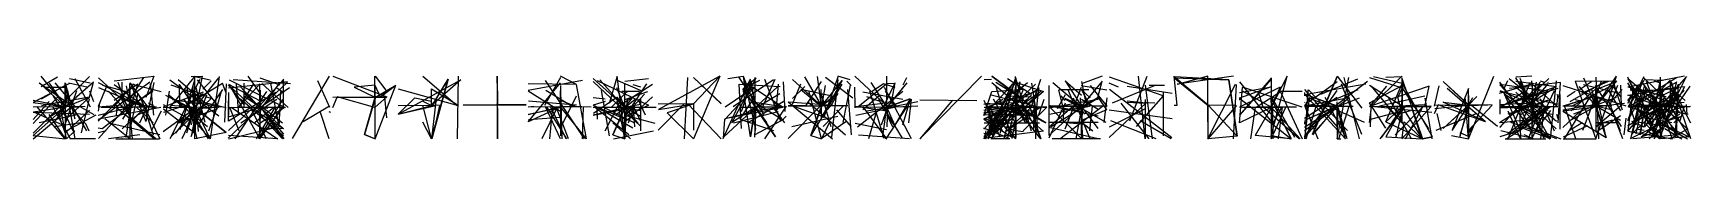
# Model space of a CAD drawing. Header units: metres. Extents: x 0 to 158, y 0 to 6.
import ezdxf

# ---------------------------------------------------------------- set-up
doc = ezdxf.new("R2010")
doc.units = ezdxf.units.M

msp = doc.modelspace()

# ---------------------------------------------------------------- linework, layer by layer
at = {"layer": 'MCD_Layer_0'}
for p, q in [((0.005799, 0.541858), (5.369563, 5.950987)), ((3.45384, 5.284071), (0.005893, 3.462164)), ((0.583575, 5.36947), (3.840427, 3.070901)), ((3.065008, 3.065008), (0.593396, 5.36947)), ((3.136844, 3.065008), (0.766252, 6)), ((3.065008, 5.100178), (0.772051, 3.791975)), ((2.304462, 5.887195), (0.772145, 4.970162)), ((1.155084, 4.953606), (3.070901, 4.953045)), ((1.538303, 5.320176), (3.070901, 3.065008)), ((2.075578, 5.369563), (3.984473, 3.08278)), ((3.065008, 5.363764), (3.984473, 1.921429)), ((3.065008, 3.136844), (3.065008, 5.363764)), ((3.065008, 5.363764), (3.984473, 0.017772)), ((3.065008, 3.136844), (3.065008, 5.363764)), ((3.070807, 4.935927), (3.070807, 3.065008)), ((5.764568, 5.42503), (3.070901, 3.065008)), ((3.38799, 5.369657), (5.105042, 4.986437)), ((3.462164, 5.764568), (5.42503, 5.369657)), ((3.984473, 5.764662), (5.42503, 3.070901)), ((5.363764, 3.984473), (5.764662, 5.42503)), ((6.960041, 4.942295), (6.203785, 3.084941)), ((6.203878, 1.7834), (11.119952, 5.457298)), ((9.618983, 5.273382), (6.203878, 1.693011)), ((6.215511, 5.84332), (9.229268, 3.023451)), ((10.741871, 3), (6.215511, 5.340689)), ((6.215511, 4.922999), (10.741963, 3)), ((6.593777, 5.132952), (9.229268, 4.442157)), ((7.710756, 5.206906), (10.753688, 3.022713)), ((7.71648, 5.540763), (11.49831, 6)), ((7.728114, 3.099437), (9.229176, 4.806297)), ((9.979799, 5.233589), (7.728298, 3.663374)), ((9.229268, 2.304404), (8.094377, 5.388884)), ((8.467104, 3.66919), (8.472828, 5.406426)), ((8.851002, 5.057889), (9.229268, 3.023451)), ((9.2, 5.309944), (10.913046, 3.029268)), ((9.223451, 3.779799), (10.561462, 5.865479)), ((9.223451, 3.094359), (9.223451, 5.292494)), ((9.223451, 5.292494), (12.2, 4.541871)), ((9.240901, 5.397009), (10.741686, 1.678515)), ((9.294359, 3.023451), (9.979799, 5.233589)), ((11.498218, 6), (10.741871, 3.96113)), ((11.510036, 5.384083), (10.741963, 1.678515)), ((11.142295, 5.298218), (11.476983, 2.27292)), ((15.40486, 5.986245), (13.010546, 3.022283)), ((15.882623, 5.663365), (13.010546, 0.005685)), ((13.024943, 5.651444), (17.679505, 2.212471)), ((15.451811, 4.339019), (13.156901, 5.147272)), ((16.785878, 3.104539), (13.803851, 5.639707)), ((13.908024, 5.218799), (13.955066, 3.149014)), ((13.91967, 5.187529), (15.410637, 3.00486)), ((14.002017, 0.894177), (15.410454, 5.644383)), ((14.606694, 3.237964), (18.051536, 5.318569)), ((14.659147, 5.060706), (15.058505, 1.341311)), ((15.046584, 5.957359), (16.114901, 6)), ((15.422283, 0), (15.246309, 5.067309)), ((15.40486, 3.051811), (15.40486, 5.962769)), ((15.40486, 5.962769), (16.866392, 5.651536)), ((16.114718, 6), (15.410362, 2.437781)), ((17.664007, 5.839615), (15.410637, 3.00486)), ((16.398258, 1.555158), (15.549014, 4.888583)), ((15.637964, 5.651536), (17.718569, 3.010637)), ((16.960018, 5.531316), (16.161761, 4.73746)), ((17.718569, 5.968547), (16.866392, 0.017423)), ((18.368547, 4.466392), (18.051536, 5.318569)), ((18.4, 5.264007), (18.239615, 1.602109)), ((18.6, 0.076835), (24.24566, 5.411668)), ((18.6, 5.171341), (20.109708, 3.252031)), ((18.6056, 5.229173), (21.625474, 3.644375)), ((18.605691, 5.171341), (21.613724, 2.40694)), ((24.245752, 5.450773), (18.605783, 4.836829)), ((19.745454, 3.702483), (18.605783, 5.161794)), ((18.676835, 5.64566), (24.011668, 3.013816)), ((24.513985, 5.26984), (19.067985, 5.645752)), ((19.351274, 5.269748), (19.556534, 2.273466)), ((21.00694, 5.269748), (19.561307, 3.013724)), ((21.608032, 5.264057), (19.561307, 3.013724)), ((19.733704, 5.00436), (21.613816, 3.008032)), ((20.104016, 3.022445), (20.121458, 5.311975)), ((21.613816, 4.4376), (20.49737, 6)), ((21.608032, 3.193372), (23.881498, 5.708266)), ((21.608032, 3.078533), (21.608032, 5.264057)), ((21.608032, 3.008032), (24.433387, 4.905402)), ((21.613816, 5.833387), (23.505402, 5.169229)), ((21.613816, 2.691513), (23.505219, 5.348511)), ((21.793372, 5.281498), (24.308266, 3.013816)), ((23.38836, 1.509799), (22.652417, 5.281498)), ((23.881498, 4.388948), (23.117832, 4.923578)), ((23.817148, 5.657502), (23.820361, 3.013816)), ((24.713985, 0.031945), (28.229629, 6)), ((27.085084, 5.59413), (28.244962, 3.027647)), ((28.571695, 6), (33.717077, 4.018043)), ((32.566574, 5.145383), (30.576693, 4.929595)), ((30.592298, 4.929595), (32.574255, 3.99488)), ((32.566574, 4.0573), (32.566574, 5.992319)), ((32.566574, 4.0573), (32.566574, 5.992319)), ((32.566574, 5.145383), (32.574133, 3.99488)), ((32.566574, 5.145383), (33.073493, 4.01085)), ((32.574255, 5.145383), (32.574133, 0)), ((32.582545, 6), (33.717077, 4.517403)), ((32.589738, 0), (34.571695, 5.145383)), ((32.628994, 3.99488), (34.564014, 5.145383)), ((32.628994, 3.99488), (34.564014, 5.145383)), ((33.089098, 4.01085), (34.571695, 5.145383)), ((34.771695, 2.373461), (40.771695, 5.646595)), ((34.771695, 4.791413), (40.488484, 3.196223)), ((37.145155, 6), (40.41829, 3.19632)), ((37.961881, 4.78528), (40.488484, 3.208684)), ((37.961881, 3.240033), (37.961881, 4.78528)), ((37.961881, 4.78528), (40.488484, 3.208684)), ((37.967917, 0), (39.563108, 5.716789)), ((40.75933, 5.646595), (37.968015, 3.190186)), ((39.556974, 5.716789), (37.980379, 3.190186)), ((39.556974, 5.716789), (37.980379, 0)), ((38.011728, 3.190186), (39.556974, 5.716789)), ((40.488484, 5.987636), (40.41829, 0.006133)), ((44.232571, 6), (44.251379, 3.260876)), ((44.232571, 6), (44.251379, 0)), ((44.283522, 3.260876), (44.232571, 6)), ((44.238641, 0), (44.23884, 6)), ((52.355997, 5.573029), (47.171788, 4.613258)), ((47.177506, 1.645362), (50.248981, 5.357903)), ((51.779047, 5.184302), (47.177506, 5.259573)), ((50.260885, 5.880298), (48.725101, 3.192395)), ((52.529597, 0.005812), (48.817057, 5.572935)), ((50.243263, 5.010983), (50.248981, 3.077567)), ((50.248981, 5.100783), (50.248793, 2.987017)), ((50.261073, 5.100783), (50.248793, 3.071568)), ((51.779047, 5.18524), (50.261073, 6)), ((52.74463, 0.000094), (51.784952, 5.184302)), ((56.446981, 3.00486), (53.371695, 5.759743)), ((57.884579, 1.206694), (53.377288, 5.495277)), ((53.752988, 5.594406), (58.635977, 3.230812)), ((57.645789, 1.508207), (53.996637, 5.639707)), ((55.631025, 5.860614), (54.87981, 3.391839)), ((58.107321, 4.513067), (55.535198, 5.639707)), ((56.376555, 3.00486), (55.616995, 4.8884)), ((55.62534, 6), (56.38224, 0)), ((59.011401, 5.189363), (55.631117, 3.014397)), ((56.376555, 3.051811), (56.376555, 5.258505)), ((58.635977, 5.745254), (56.38224, 5.482072)), ((56.98224, 3.010546), (58.477609, 5.264099)), ((57.133547, 5.204402), (57.88467, 4.968822)), ((65.429798, 6), (59.578028, 2.811775)), ((62.064842, 0.019308), (62.38347, 5.864335)), ((62.919182, 5.858104), (65.571695, 3.366898)), ((62.919182, 5.858104), (65.571695, 3.353822)), ((62.919182, 5.858104), (65.571695, 3.366898)), ((65.43603, 6), (62.925516, 3.347488)), ((65.429798, 6), (62.938592, 3.347488)), ((65.429798, 6), (62.938592, 0)), ((65.771695, 0.039804), (68.372681, 5.753939)), ((68.79438, 4.982263), (65.942508, 3.040314)), ((68.79438, 4.982263), (65.942508, 1.900196)), ((66.187455, 5.76331), (67.659922, 6)), ((68.800133, 5.683888), (66.567495, 1.581208)), ((70.539443, 5.653177), (66.697762, 3.05219)), ((69.655314, 2.343421), (67.27979, 5.873537)), ((67.49384, 1.001036), (67.279883, 5.232035)), ((67.279976, 5.232035), (71.175471, 5.019191)), ((67.487995, 2.62576), (68.420001, 5.393756)), ((69.22777, 5.588229), (67.659922, 4.779625)), ((67.660015, 6), (68.84773, 0.93915)), ((67.660015, 4.779625), (68.895235, 5.831599)), ((67.660015, 4.779625), (68.800225, 3.034562)), ((67.671798, 6), (68.800225, 3.034562)), ((68.366836, 5.588507), (67.671798, 4.779625)), ((67.671891, 6), (67.945137, 3.92231)), ((69.886993, 1.581301), (67.671891, 4.779625)), ((68.366836, 0.18269), (67.671891, 4.779625)), ((68.43197, 5.393756), (67.945137, 3.92231)), ((68.372681, 5.588507), (68.811916, 3.034562)), ((68.420093, 5.393756), (68.800225, 3.034562)), ((68.431877, 5.393756), (68.800225, 3.034562)), ((68.580701, 4.951552), (71.475902, 3.040407)), ((68.79438, 3.105819), (68.79438, 5.861104)), ((68.79438, 3.105819), (68.79438, 5.409807)), ((68.865638, 3.034562), (70.979606, 5.016871)), ((69.411944, 2.820882), (70.71137, 5.716084)), ((69.68454, 5.700589), (71.226594, 1.734022)), ((70.991853, 5.225633), (70.77669, 2.672151)), ((71.472284, 5.466776), (71.626768, 2.621121)), ((75.174132, 3.140703), (72.352406, 5.665783)), ((72.352406, 3.321565), (73.143525, 5.251821)), ((72.358445, 3.849201), (73.536112, 4.995527)), ((75.174132, 3.140703), (73.53017, 5.919489)), ((75.100521, 5.49623), (73.603013, 3.14655)), ((77.069403, 5.224217), (74.12509, 0.32655)), ((74.726144, 5.959073), (75.10656, 3.140703)), ((77.081576, 5.594185), (75.10656, 2.008946)), ((77.069307, 5.594185), (75.10656, 3.140703)), ((75.149595, 3.140703), (75.493109, 5.110543)), ((76.68525, 5.894856), (75.31656, 1.98115)), ((75.507486, 5.907029), (78.106751, 3.931917)), ((76.676815, 5.674601), (76.088029, 0.153259)), ((77.8541, 5.653227), (76.676911, 6)), ((77.190266, 1.57639), (77.879307, 5.121757)), ((77.959818, 5.109489), (77.554004, 5.502268)), ((78.306751, 6), (81.450155, 3.050115)), ((78.330444, 2.979593), (78.312397, 4.944949)), ((78.578288, 3.050207), (81.339375, 5.283398)), ((79.828801, 5.394364), (81.345205, 3.032623)), ((79.970585, 4.566427), (81.048218, 5.289136)), ((82.125202, 5.324675), (81.004535, 3.038361)), ((81.004535, 5.289136), (82.125202, 4.945597)), ((81.114575, 4.945412), (83.674461, 0.029523)), ((83.252348, 5.36771), (81.203051, 2.807823)), ((81.339375, 3.1037), (81.339375, 5.994169)), ((81.339375, 5.283398), (82.125202, 5.324675)), ((83.252163, 5.36771), (81.345205, 3.032623)), ((82.127053, 5.352162), (81.724191, 3.316469)), ((83.240502, 5.825639), (82.885209, 5.138653)), ((90.38982, 6), (84.506751, 0)), ((93.623223, 5.552691), (90.595549, 2.228136)), ((93.623408, 5.413537), (90.595549, 0.037976)), ((90.595641, 0.929822), (94.380164, 5.049942)), ((90.595641, 1.898729), (95.894048, 4.799815)), ((90.627797, 5.68279), (91.332255, 5.694618)), ((90.797998, 0.005729), (93.323939, 5.304227)), ((93.617586, 5.677062), (91.332255, 0.017556)), ((91.352398, 6), (95.137291, 3.112405)), ((95.13147, 2.175375), (91.364225, 5.366597)), ((94.374528, 3.75939), (91.364318, 6)), ((91.364318, 4.525479), (94.380349, 4.754909)), ((91.742604, 5.428967), (93.623408, 4.253915)), ((91.742789, 5.005683), (93.244937, 0.171957)), ((93.623315, 5.852622), (92.121167, 0.503026)), ((92.866374, 5.765027), (95.137291, 4.275075)), ((92.866466, 4.105706), (94.392084, 5.049942)), ((93.617586, 5.638808), (93.623315, 5.955001)), ((93.617586, 5.413537), (96.272611, 4.523077)), ((93.664895, 3.027766), (93.617586, 4.94359)), ((93.623223, 5.000416), (93.623315, 2.141003)), ((95.137106, 0.744745), (93.623315, 5.904366)), ((93.623315, 5.100485), (93.634958, 3.027766)), ((93.623315, 4.970848), (93.63505, 0.461908)), ((94.013521, 5.450219), (93.623408, 3.027766)), ((94.013613, 5.444768), (93.623408, 3.027766)), ((94.001786, 5.444768), (93.623408, 3.027766)), ((94.758543, 5.367244), (93.623408, 4.420051)), ((93.623408, 3.442088), (95.527496, 5.232802)), ((93.63505, 5.798291), (93.634958, 1.855671)), ((93.664895, 3.027766), (94.374528, 4.754909)), ((96.003357, 5.68279), (95.112897, 3.033587)), ((95.639762, 2.276646), (95.182382, 5.316147)), ((95.639762, 3.033587), (95.850342, 4.925757)), ((96.795635, 5.092951), (96.795825, 0.309784)), ((97.186058, 5.372806), (99.919215, 3.073633)), ((98.351515, 5.557056), (99.919119, 4.172844)), ((98.357234, 0.951944), (99.919119, 4.937487)), ((98.357425, 5.555817), (99.919215, 3.12339)), ((99.863454, 5.093428), (102.318185, 4.691089)), ((101.871143, 6), (99.919215, 5.269767)), ((101.883248, 5.528365), (99.919215, 3.12339)), ((99.919215, 5.489666), (100.309543, 3.415731)), ((100.745243, 5.093618), (102.318185, 3.129395)), ((101.474905, 3.955423), (101.883439, 5.528365)), ((103.421003, 4.935134), (102.553446, 5.322661)), ((107.679215, 4.106163), (102.566691, 5.907707)), ((106.978308, 5.132339), (102.84211, 3.423715)), ((108.546876, 4.346021), (104.262071, 5.008239)), ((104.500156, 1.71509), (106.163625, 6)), ((105.964125, 0), (105.32433, 5.986547)), ((105.964125, 5.125873), (106.653039, 0.019814)), ((106.341328, 5.132339), (107.825842, 5.132339)), ((109.015351, 3.215258), (108.746876, 6)), ((111.993547, 3.196722), (108.746876, 5.933076)), ((108.746876, 5.83074), (111.962036, 3.196722)), ((108.746876, 5.83074), (113.959988, 5.658163)), ((113.947501, 5.658163), (108.753022, 5.933076)), ((114.405039, 6), (109.015351, 5.213209)), ((111.943598, 5.993854), (109.015351, 5.200722)), ((111.943598, 3.246671), (111.943598, 5.993854)), ((111.943598, 0), (114.577616, 5.213112)), ((114.746876, 0.268475), (113.947598, 5.658163)), ((113.960085, 5.658163), (114.746876, 0.268475)), ((114.405039, 0.006146), (114.679953, 5.200624)), ((114.946876, 5.460635), (117.991823, 1.648861)), ((118.845403, 4.937068), (114.946969, 3.033214)), ((114.946969, 1.519517), (115.262014, 4.925242)), ((114.95205, 4.435212), (117.979998, 4.963953)), ((117.974269, 5.699275), (114.952512, 2.26879)), ((117.991823, 4.958594), (114.952604, 3.898526)), ((117.979905, 5.79037), (114.964338, 2.26879)), ((120.946876, 3.033121), (115.261367, 4.937068)), ((117.974269, 4.926905), (117.979998, 3.973454)), ((117.974269, 3.027393), (118.846881, 4.925242)), ((117.979998, 0.314491), (119.50552, 6)), ((119.493694, 6), (117.979998, 3.027393)), ((119.50552, 6), (117.979998, 3.027393)), ((117.991361, 5.83638), (117.991638, 1.58733)), ((121.152869, 4.22708), (127.009049, 5.247895)), ((124.26373, 5.454494), (121.576052, 3.524533)), ((121.92609, 0.454668), (124.269627, 5.959004)), ((124.269627, 5.959004), (121.943972, 0.454668)), ((122.711295, 4.28691), (126.229836, 5.740991)), ((127.146876, 5.472566), (124.0675, 3.122751)), ((124.26373, 6), (126.619442, 2.920623)), ((124.26373, 0), (125.373956, 5.862173)), ((126.607362, 0.429176), (124.671409, 5.213653)), ((126.394772, 0.005992), (124.942593, 5.862173)), ((130.516231, 3.096774), (127.346876, 5.115234)), ((133.042567, 5.05012), (127.346876, 3.102728)), ((128.963686, 5.038117), (127.346876, 3.102728)), ((133.047292, 5.038023), (127.346876, 3.102728)), ((127.352641, 5.868826), (130.449415, 4.879158)), ((127.352736, 3.43142), (130.44951, 5.116463)), ((130.44365, 6), (127.538534, 3.11473)), ((130.44365, 1.548387), (127.539101, 5.038117)), ((130.44951, 5.277123), (127.739832, 5.943863)), ((128.901217, 1.616148), (130.461607, 5.277123)), ((130.461607, 5.942162), (128.91303, 5.874023)), ((130.461607, 4.879158), (130.062224, 4.000347)), ((130.44365, 1.693548), (130.448848, 5.837733)), ((130.44365, 5.695691), (130.461512, 5.277123)), ((130.461512, 4.879158), (130.449321, 3.096774)), ((130.44951, 5.700416), (130.449415, 5.277123)), ((130.44951, 5.695691), (132.396996, 0)), ((130.44951, 5.277123), (130.44951, 3.096774)), ((130.44951, 4.879158), (132.96545, 0.962733)), ((133.35283, 0.191658), (130.461607, 5.277123)), ((132.623999, 3.102634), (133.047292, 5.038023)), ((133.559021, 3.117193), (133.97394, 5.077687)), ((136.848589, 3.220284), (134.357901, 5.487298)), ((136.791786, 3.220284), (134.357901, 5.487298)), ((134.76653, 4.850966), (138.389447, 1.674512)), ((136.773114, 4.830426), (135.227342, 0.823645)), ((136.773114, 3.295759), (136.773114, 4.830426)), ((136.779207, 0), (139.194518, 6)), ((139.750275, 4.35429), (142.835417, 5.259844)), ((144.904208, 4.829433), (139.750275, 1.545625)), ((145.292893, 4.817404), (139.750275, 3.08533)), ((140.525954, 4.361056), (139.756195, 5.429283)), ((139.756195, 5.222911), (144.387245, 4.60436)), ((144.579708, 0), (139.756195, 5.153933)), ((139.756195, 1.079128), (143.232466, 4.941265)), ((140.141028, 4.757072), (140.526048, 5.569683)), ((140.570687, 0.005827), (142.672557, 5.406729)), ((140.668986, 5.77972), (143.988786, 3.08533)), ((145.555556, 5.394888), (140.702535, 4.829433)), ((140.79341, 2.315384), (144.430944, 5.779814)), ((140.872256, 3.470163), (145.168845, 5.009961)), ((142.901858, 3.07941), (141.28998, 5.823419)), ((142.835511, 6), (141.295712, 5.902735)), ((145.157004, 1.659243), (141.295806, 4.93713)), ((141.2959, 5.501269), (145.157098, 5.013908)), ((141.680733, 5.788648), (143.605458, 1.121981)), ((141.680733, 5.438211), (142.835605, 3.07941)), ((141.680827, 1.117282), (143.617393, 5.447514)), ((142.829685, 5.231369), (142.835417, 5.538765)), ((142.829685, 5.388967), (142.938321, 3.097265)), ((144.375216, 5.29922), (142.835511, 3.448642)), ((143.220437, 5.41857), (142.835605, 3.07941)), ((145.144881, 3.188046), (142.84754, 5.239357)), ((142.901858, 3.07941), (143.599537, 5.20515)), ((143.599537, 5.562917), (144.002319, 5.430881)), ((144.354635, 5.394888), (144.409048, 5.406823)), ((145.139242, 5.542618), (144.567679, 0)), ((145.332269, 1.545531), (145.54879, 5.394888)), ((145.773694, 5.106499), (151.773694, 3.144686)), ((149.800674, 5.498843), (146.43903, 3.536934)), ((146.564319, 2.674181), (148.930545, 4.790977)), ((150.487658, 5.109852), (146.564415, 3.080892)), ((146.950724, 5.500279), (150.892358, 5.555548)), ((146.956759, 5.500279), (148.930641, 0)), ((148.986006, 3.138747), (147.343067, 5.006785)), ((147.353125, 4.726225), (148.516937, 5.498747)), ((150.096368, 5.498843), (147.558971, 4.321621)), ((149.431511, 5.498843), (147.644317, 0.79053)), ((147.735411, 5.201424), (150.880097, 4.447581)), ((147.74135, 5.824806), (148.918476, 3.138747)), ((148.986006, 3.138747), (148.520098, 4.812242)), ((148.854586, 5.106308), (151.329242, 1.183065)), ((148.912441, 5.885151), (149.162254, 0.0182)), ((148.912441, 4.708121), (150.880959, 5.498651)), ((148.912441, 3.212312), (148.912441, 5.100465)), ((148.91838, 0), (150.880193, 6)), ((150.880001, 5.555548), (148.918476, 3.138747)), ((148.961484, 3.138747), (150.874158, 6)), ((150.975118, 5.106403), (150.221274, 3.144782)), ((150.487849, 5.107265), (151.272345, 4.02698)), ((151.446007, 2.752343), (150.585935, 5.511008)), ((151.273973, 5.118664), (151.329242, 3.144782)), ((155.12587, 3.079989), (151.973694, 5.745653)), ((151.973694, 5.745653), (154.301544, 1.870195)), ((151.973694, 4.171163), (156.804035, 4.915688)), ((157.369502, 6), (151.979521, 4.94304)), ((151.979521, 3.669048), (153.519516, 5.566407)), ((152.954049, 3.684275), (151.979615, 5.905818)), ((151.979615, 1.764828), (153.326922, 5.36902)), ((152.942018, 3.684275), (151.979615, 5.359432)), ((151.979615, 3.427672), (152.942018, 5.149732)), ((155.637008, 4.028668), (151.979615, 4.94304)), ((156.599504, 5.847354), (152.172021, 3.079989)), ((152.181984, 4.81831), (157.21648, 3.08591)), ((152.184052, 3.383683), (153.51961, 5.955071)), ((152.237158, 4.830341), (157.21648, 3.08591)), ((153.519516, 5.050757), (152.376551, 0.464517)), ((152.438211, 3.085816), (156.61304, 5.407839)), ((152.749613, 0.492903), (153.712015, 4.932888)), ((156.587567, 0.775919), (152.949537, 4.81831)), ((153.338954, 5.36902), (155.059604, 3.079989)), ((153.519516, 5.795563), (156.984503, 2.472695)), ((157.369502, 4.977441), (153.519516, 4.531535)), ((153.51961, 5.676661), (155.264041, 5.614249)), ((153.51961, 5.050757), (154.109045, 4.387724)), ((153.723952, 5.501457), (155.059604, 1.985337)), ((154.283685, 0.20829), (156.792004, 5.242786)), ((155.053682, 5.637936), (154.289513, 1.870195)), ((156.611536, 4.90845), (154.289513, 0.788232)), ((157.879512, 5.02284), (154.446389, 0.005828)), ((154.493761, 5.543942), (155.059604, 5.370242)), ((155.053682, 3.448444), (155.071259, 5.909954)), ((155.12587, 3.079989), (155.053682, 5.637936)), ((155.053682, 4.619983), (156.016743, 5.600338)), ((155.053682, 4.063446), (156.792004, 4.915688)), ((155.059416, 4.939186), (155.059416, 2.188458)), ((157.562001, 5.968418), (155.059604, 3.079989)), ((155.071353, 1.177178), (155.071447, 5.662938)), ((156.599504, 5.467243), (155.45654, 1.182818)), ((155.906488, 5.588307), (157.942112, 1.545916)), ((156.014769, 3.085816), (156.03714, 5.395808)), ((156.03714, 4.81831), (156.889381, 3.08591)), ((157.973694, 0.005828), (156.144856, 5.407839)), ((156.144856, 4.830341), (156.889381, 3.08591)), ((156.593677, 0.263465), (156.804035, 5.242786)), ((157.381533, 4.977441), (156.599504, 3.535483)), ((156.599598, 4.043049), (157.574032, 5.968418)), ((3.136844, 3.065008), (0, 3.677953)), ((1.532504, 3.565148), (0.005799, 1.868394)), ((0.005799, 3.481807), (3.070807, 3.065008)), ((0.005893, 1.456459), (2.304462, 3.983818)), ((5.369657, 3.984473), (0.784024, 3.163034)), ((3.070901, 2.216631), (1.921336, 4.13647)), ((5.369657, 3.984473), (1.921429, 3.38799)), ((4.13647, 4.603405), (2.952203, 1.155084)), ((3.065008, 3.136844), (3.065008, 3.83126)), ((3.065008, 3.184735), (3.076981, 3.065008)), ((3.065008, 3.088953), (3.065008, 3.184735)), ((3.065008, 3.184735), (3.076981, 3.065008)), ((3.065008, 3.184735), (3.076981, 3.065008)), ((3.065008, 3.088953), (3.065008, 3.184735)), ((3.065008, 3.088953), (3.065008, 3.184735)), ((3.065008, 3.184735), (3.076981, 3.065008)), ((3.070714, 3.450005), (3.837059, 3.535778)), ((3.08278, 1.851277), (5.369563, 3.984473)), ((3.109064, 3.465812), (3.339631, 4.603405)), ((3.112899, 3.065008), (5.363764, 3.984473)), ((4.597512, 0.583575), (5.36947, 3.840427)), ((5.369657, 4.580301), (5.752689, 3.583575)), ((8.519915, 3.229896), (6.2, 3.029268)), ((6.213572, 2.651094), (6.345416, 3.407349)), ((9.240809, 3.460715), (6.215234, 0.042378)), ((9.223451, 2.267104), (7.177195, 4.553688)), ((8.467104, 3.66919), (9.229176, 2.110608)), ((10.642157, 3.040993), (8.489724, 3.785431)), ((9.223451, 4.536146), (9.2, 0.015511)), ((11.54115, 3.029268), (9.216896, 3.418983)), ((11.406906, 4.553688), (9.222713, 3.029176)), ((9.223451, 3.094359), (9.223451, 4.536146)), ((9.223451, 3.094359), (9.223451, 4.536146)), ((9.223451, 3.094359), (9.223451, 4.536146)), ((9.223451, 3.779799), (10.561462, 3.029176)), ((9.240901, 3.284), (9.229083, 3.023451)), ((9.229176, 4.623673), (9.240993, 1.189364)), ((9.985338, 4.361462), (9.229176, 0.891053)), ((11.509944, 4.713046), (9.229268, 3.023451)), ((9.985615, 4.361462), (12.065479, 0.013572)), ((10.335168, 3.785615), (11.433589, 0.393777)), ((11.588884, 3.029268), (11.006297, 3.418983)), ((16.203026, 4.47602), (12.405685, 3.032462)), ((15.058322, 1.783677), (12.41724, 3.26685)), ((14.606694, 3.237964), (12.417423, 2.524072)), ((12.635488, 2.259331), (12.992481, 4.559927)), ((15.40486, 2.652728), (12.635488, 4.137368)), ((16.611004, 1.156075), (12.957634, 4.137368)), ((15.475287, 3.00486), (13.104264, 3.1779)), ((15.451811, 3.00486), (13.104264, 3.1779)), ((13.156901, 0.241541), (16.959927, 3.848602)), ((13.294177, 3.761669), (18.056946, 3.057588)), ((16.248602, 2.259331), (13.417973, 3.808712)), ((15.66685, 3.362678), (13.779826, 1.507932)), ((16.719762, 0.005685), (14.398808, 3.808712)), ((16.208803, 4.319762), (15.034938, 3.507199)), ((15.058505, 0.235488), (16.537368, 4.211004)), ((15.40486, 3.075287), (15.40486, 4.554241)), ((15.40486, 4.554241), (16.248602, 4.137368)), ((15.40486, 3.075287), (15.40486, 3.709124)), ((15.40486, 3.709124), (18.4, 3.010362)), ((15.451811, 4.339019), (15.410546, 3.44961)), ((18.039707, 4.707382), (15.762769, 1.379826)), ((16.960018, 3.848602), (16.537368, 3.998258)), ((17.931316, 4.512976), (17.489042, 3.057497)), ((18.6056, 4.444669), (18.617442, 2.278515)), ((18.6056, 1.696149), (18.6056, 3.626383)), ((18.605691, 1.732685), (23.129398, 4.476982)), ((21.608032, 0), (18.965631, 4.70565)), ((22.244375, 4.51774), (19.217249, 0.017442)), ((19.745454, 3.837242), (23.86984, 0.281544)), ((23.222757, 3.777482), (19.784468, 1.509708)), ((21.678533, 3.008032), (20.104016, 4.312205)), ((21.678533, 3.008032), (20.104016, 4.052417)), ((23.761794, 3.777482), (21.490623, 0.005691)), ((21.608032, 1.718272), (21.625382, 3.267178)), ((21.625474, 4.671134), (21.613816, 3.008032)), ((21.62529, 3.436912), (21.625107, 3.008032)), ((23.436829, 1.133704), (23.60436, 4.517832)), ((25.746898, 1.649501), (28.244962, 3.174475)), ((28.571695, 4.00256), (32.566574, 4.02609)), ((28.571695, 4.00256), (32.566574, 4.02609)), ((28.571695, 3.00384), (28.987056, 4.002438)), ((32.566574, 2.99616), (28.987056, 4.018043)), ((28.987056, 4.018043), (32.566574, 3.99488)), ((28.987056, 4.002438), (32.566574, 3.99488)), ((31.567854, 0.415361), (32.589738, 3.99488)), ((32.628994, 3.99488), (31.567854, 0.415361)), ((32.566574, 3.99488), (33.717077, 4.501798)), ((32.566574, 4.08851), (32.582179, 3.99488)), ((32.566574, 4.02609), (32.566574, 4.08851)), ((32.566574, 4.08851), (32.582179, 3.99488)), ((32.566574, 4.02609), (32.566574, 4.08851)), ((32.566574, 4.08851), (32.582179, 3.99488)), ((32.566574, 4.02609), (32.566574, 4.08851)), ((32.660204, 4.010485), (32.566574, 4.0573)), ((32.660204, 4.010485), (32.566574, 4.0573)), ((32.566574, 4.0573), (32.566574, 2.99616)), ((32.660204, 4.010485), (32.566574, 4.0573)), ((32.582545, 4.00256), (32.566574, 4.02609)), ((33.717077, 4.018043), (32.566574, 2.99616)), ((32.566574, 3.99488), (33.717077, 4.002438)), ((33.717077, 4.002438), (32.566574, 3.99488)), ((32.574133, 3.99488), (32.566574, 3.99488)), ((32.589738, 3.99488), (32.566574, 3.99488)), ((32.574255, 3.99488), (32.597784, 3.99488)), ((32.574255, 3.99488), (32.597784, 3.99488)), ((32.574255, 3.99488), (32.597784, 3.99488)), ((32.582179, 3.99488), (32.628994, 3.99488)), ((32.582179, 3.99488), (32.628994, 3.99488)), ((32.597784, 3.99488), (32.660204, 4.010485)), ((32.597784, 3.99488), (32.660204, 4.010485)), ((32.597784, 3.99488), (32.660204, 4.010485)), ((33.717077, 2.020603), (33.501289, 4.00256)), ((33.717077, 2.004998), (33.501289, 4.00256)), ((34.771695, 3.19632), (37.961881, 3.21511)), ((34.771695, 2.373461), (38.379055, 3.20294)), ((34.777828, 2.373461), (36.385188, 3.936621)), ((34.777828, 2.373461), (37.980282, 3.190186)), ((36.372824, 3.936621), (37.968015, 3.598501)), ((37.145155, 3.60736), (37.974635, 3.19632)), ((37.961881, 0), (37.145155, 3.208587)), ((38.011728, 3.190186), (37.961881, 3.598501)), ((37.961881, 3.264956), (37.974343, 3.190186)), ((37.961881, 3.21511), (37.961881, 3.264956)), ((37.961881, 3.264956), (37.974343, 3.190186)), ((37.961881, 3.21511), (37.961881, 3.264956)), ((38.036651, 3.202648), (37.961881, 3.240033)), ((38.036651, 3.202648), (37.961881, 3.240033)), ((37.961881, 3.240033), (37.961881, 3.190186)), ((38.036651, 3.202648), (37.961881, 3.240033)), ((38.708315, 3.19632), (37.961881, 3.21511)), ((37.961881, 3.190186), (37.961881, 3.21511)), ((37.961881, 3.190186), (37.986804, 3.190186)), ((38.366691, 3.20294), (37.968015, 3.190186)), ((37.968015, 3.190186), (37.986804, 3.190186)), ((37.968015, 3.190186), (37.986804, 3.190186)), ((37.974343, 3.190186), (38.011728, 3.190186)), ((37.974343, 3.190186), (38.011728, 3.190186)), ((38.370195, 3.594996), (37.974635, 0.006133)), ((37.986804, 3.190186), (38.036651, 3.202648)), ((37.986804, 3.190186), (38.036651, 3.202648)), ((38.708315, 3.19632), (38.370195, 1.601129)), ((40.971695, 3.267145), (44.232571, 3.286352)), ((40.971695, 3.267145), (46.971695, 3.266946)), ((44.232571, 3.337303), (44.245309, 3.260876)), ((44.232571, 3.286352), (44.232571, 3.337303)), ((44.308998, 3.273614), (44.232571, 3.311827)), ((44.232571, 3.311827), (44.232571, 3.260876)), ((44.232571, 3.260876), (46.971695, 3.279684)), ((46.971695, 3.279684), (44.232571, 3.260876)), ((46.971695, 3.266946), (44.232571, 3.260876)), ((44.238641, 3.260876), (44.232571, 3.260876)), ((44.23884, 3.260876), (44.258046, 3.260876)), ((44.258046, 3.260876), (44.308998, 3.273614)), ((47.177506, 4.589636), (50.249074, 2.660907)), ((51.784765, 3.221922), (47.189505, 3.613179)), ((51.354419, 3.089378), (48.846397, 4.612976)), ((50.243263, 4.607352), (50.393617, 0.01781)), ((50.243263, 3.119561), (50.243263, 4.607352)), ((50.243263, 4.607352), (50.247668, 3.07738)), ((50.243263, 3.191551), (50.255261, 3.071568)), ((50.243263, 3.095565), (50.243263, 3.191551)), ((50.243263, 3.095565), (50.243263, 3.191551)), ((50.243263, 3.191551), (50.255261, 3.071568)), ((50.249074, 1.026231), (51.784765, 4.099767)), ((51.784765, 3.075974), (50.249074, 3.680295)), ((53.371695, 3.951949), (54.515849, 3.825126)), ((53.37738, 3.259697), (57.133364, 1.043283)), ((54.504111, 3.566713), (53.377472, 3.221183)), ((53.389026, 2.447134), (55.631025, 4.002384)), ((54.128595, 4.637047), (54.87981, 0.299221)), ((54.520709, 0.756809), (56.045973, 3.761761)), ((56.600122, 4.512976), (55.089255, 3.010546)), ((57.374079, 3.773498), (55.535198, 2.259331)), ((56.423506, 3.00486), (55.62534, 4.002384)), ((55.62534, 4.002384), (56.393978, 3.00486)), ((56.393978, 0), (55.631117, 4.002384)), ((57.790035, 4.513067), (56.097692, 4.512884)), ((56.376555, 3.756075), (58.576096, 4.512976)), ((56.376555, 0), (56.631392, 3.761669)), ((56.376555, 3.075287), (56.376555, 3.756075)), ((56.38224, 3.00486), (57.12777, 3.935167)), ((58.6302, 3.230812), (56.38224, 2.077029)), ((56.382332, 2.2453), (58.260095, 4.274094)), ((56.382332, 1.611371), (59.022956, 4.034296)), ((56.769586, 3.335993), (56.382332, 3.00486)), ((57.884579, 3.299312), (56.382332, 3.00486)), ((56.592878, 4.512884), (56.671007, 4.513067)), ((57.374079, 3.397891), (56.707687, 1.508207)), ((57.12777, 3.228427), (57.88467, 1.717561)), ((58.340516, 2.259422), (57.640929, 3.761761)), ((57.884579, 3.859422), (57.884762, 0.774049)), ((59.571695, 3.353924), (62.919182, 3.37364)), ((59.571695, 0.843308), (62.064842, 3.366795)), ((59.591002, 2.811775), (62.925414, 3.347488)), ((62.971487, 3.347488), (60.408567, 2.493147)), ((65.571695, 0.006334), (62.38347, 3.353719)), ((62.919182, 3.425945), (62.932259, 3.347488)), ((62.919182, 3.37364), (62.919182, 3.425945)), ((62.997639, 3.360564), (62.919182, 3.399792)), ((62.919182, 3.399792), (62.919182, 0.836872)), ((62.997639, 3.360564), (62.919182, 3.399792)), ((62.919182, 3.347488), (62.919182, 3.37364)), ((62.919182, 3.347488), (62.945335, 3.347488)), ((62.925618, 3.347488), (62.945335, 3.347488)), ((62.932259, 3.347488), (62.971487, 3.347488)), ((62.945335, 3.347488), (62.997639, 3.360564)), ((68.79438, 4.127175), (67.34112, 1.912073)), ((68.084404, 1.531848), (71.633355, 3.657971)), ((68.380939, 2.672058), (71.153574, 4.346792)), ((68.79438, 3.462106), (71.348047, 1.900104)), ((71.348326, 3.052098), (68.79438, 3.462106)), ((70.539443, 3.467951), (71.348047, 3.040221)), ((71.959818, 3.539329), (77.070362, 3.158914)), ((71.959818, 3.539329), (76.178413, 0.005942)), ((71.959818, 3.146741), (75.100521, 3.16524)), ((75.10656, 3.218914), (71.965378, 0.047061)), ((73.143525, 4.725431), (75.10656, 3.140703)), ((76.284323, 4.045208), (73.143525, 4.725431)), ((76.278285, 4.045208), (73.155793, 4.725431)), ((73.814068, 3.539137), (77.420873, 0.398626)), ((75.118732, 0), (73.928796, 4.602939)), ((75.100521, 3.214313), (75.100521, 4.711054)), ((75.100521, 4.318466), (76.005026, 1.195974)), ((75.100521, 4.318466), (76.005026, 1.183706)), ((75.100521, 3.189776), (75.100521, 4.318466)), ((75.100521, 3.16524), (75.100521, 3.263387)), ((75.100521, 3.263387), (75.11279, 3.140703)), ((75.100521, 3.263387), (75.11279, 3.140703)), ((75.100521, 3.16524), (75.100521, 3.263387)), ((75.100521, 3.214313), (75.11279, 3.140703)), ((75.100521, 3.214313), (75.100521, 1.962939)), ((75.223205, 3.152971), (75.100521, 3.214313)), ((75.100521, 3.16524), (75.100521, 3.214313)), ((75.223205, 3.152971), (75.100521, 3.214313)), ((75.100521, 3.214313), (75.11279, 3.140703)), ((75.100521, 3.16524), (75.100521, 3.214313)), ((75.174132, 3.152971), (75.100521, 3.189776)), ((75.100521, 3.189776), (75.100521, 2.159233)), ((75.174132, 3.152971), (75.100521, 3.189776)), ((77.634419, 3.146741), (75.100521, 3.16524)), ((77.554004, 3.146741), (75.100521, 3.16524)), ((75.100521, 3.140703), (75.100521, 3.16524)), ((76.278285, 4.045208), (75.118732, 3.140703)), ((75.118732, 3.140703), (76.278285, 4.045208)), ((76.68525, 4.324505), (76.005026, 3.146645)), ((78.001224, 0.398626), (77.625601, 4.716997)), ((80.965942, 3.394024), (78.383659, 3.057611)), ((78.545804, 1.142972), (82.880489, 4.554765)), ((82.885209, 3.780043), (79.070645, 4.477303)), ((80.610742, 4.105073), (79.070645, 2.791165)), ((80.610742, 3.595595), (79.449723, 4.008453)), ((81.097916, 0.02943), (79.723944, 4.55458)), ((82.855686, 0.08135), (80.586957, 3.778563)), ((82.315204, 3.062146), (81.223319, 4.55458)), ((81.339375, 3.1037), (81.339375, 4.572627)), ((83.59015, 3.818451), (81.356959, 3.032623)), ((81.386759, 3.032623), (83.59015, 3.818451)), ((82.103176, 3.124801), (84.306751, 3.570422)), ((83.59015, 3.818451), (82.115115, 1.302803)), ((82.873178, 1.359812), (83.595888, 3.818451)), ((83.445404, 1.52205), (83.701115, 3.79661)), ((84.506751, 3.727007), (89.945205, 3.675243)), ((87.621603, 3.714759), (84.506751, 0)), ((90.58982, 2.228136), (91.352398, 4.525479)), ((90.595457, 0.237099), (93.623223, 3.581058)), ((90.595549, 3.687503), (92.109432, 0.208177)), ((93.623315, 3.442088), (90.607376, 3.290275)), ((90.755678, 3.033495), (95.690305, 4.559021)), ((90.761777, 3.423793), (96.034588, 3.033587)), ((91.109294, 3.033495), (92.422946, 3.790344)), ((91.263417, 1.152876), (96.018788, 4.547471)), ((95.822622, 3.033587), (91.301116, 4.168723)), ((93.617586, 0), (91.519642, 3.790344)), ((91.730869, 0.598291), (95.149026, 4.201063)), ((96.284438, 4.523077), (91.731054, 0.598291)), ((93.623408, 4.253915), (92.499638, 0.045461)), ((92.860645, 4.105706), (95.149026, 4.021806)), ((93.617586, 3.098729), (93.617586, 4.541649)), ((93.68855, 3.027766), (93.617586, 4.253915)), ((93.68855, 3.027766), (93.617586, 4.253915)), ((93.617586, 2.270825), (94.695526, 3.802264)), ((93.617586, 3.098729), (93.617586, 3.784708)), ((93.617586, 3.098729), (93.617586, 3.784708)), ((93.617586, 3.630769), (93.623315, 0.273227)), ((93.635142, 3.581058), (93.62313, 3.027766)), ((93.63505, 1.818619), (93.623223, 4.420051)), ((93.623223, 0.742342), (93.623315, 3.801894)), ((93.623223, 2.368676), (93.623223, 3.365858)), ((93.623315, 4.472534), (95.893955, 0.349919)), ((93.623315, 3.78286), (93.634958, 0.165858)), ((93.634773, 3.630769), (93.623315, 0.273227)), ((93.63505, 3.433957), (94.391899, 3.75939)), ((94.843736, 3.423701), (96.04004, 0.005821)), ((94.864895, 3.411966), (96.034588, 4.547471)), ((95.389635, 3.790529), (95.344729, 0.774498)), ((95.829183, 2.288381), (96.354847, 3.790529)), ((96.78982, 1.134383), (99.5286, 3.495607)), ((99.91321, 2.598662), (96.795635, 3.178293)), ((98.357425, 3.40067), (96.79573, 0.07492)), ((101.480719, 2.160103), (96.79573, 3.163328)), ((96.795825, 2.953437), (101.480719, 3.790522)), ((97.024684, 1.177181), (101.50045, 3.910242)), ((98.35752, 4.205252), (97.576577, 2.874704)), ((98.131616, 3.129299), (97.759398, 4.703099)), ((100.587777, 4.690994), (97.77055, 4.690994)), ((98.35752, 3.678047), (97.967001, 4.128426)), ((99.962013, 3.12339), (98.351515, 3.865442)), ((98.357329, 3.865442), (99.919119, 3.12339)), ((102.261662, 1.57666), (98.357425, 3.797957)), ((99.282203, 3.129299), (98.648908, 4.690899)), ((100.694057, 0.072442), (99.138272, 3.891655)), ((99.783196, 3.909956), (100.008147, 0.006005)), ((99.91321, 4.685084), (100.745243, 3.1415)), ((99.91321, 4.685084), (100.745243, 3.922347)), ((99.91321, 4.685084), (100.745243, 3.922347)), ((99.91321, 4.685084), (100.745243, 3.1415)), ((99.986414, 3.12339), (99.91321, 3.328324)), ((99.91321, 3.245397), (99.92541, 3.12339)), ((99.91321, 3.147791), (99.91321, 3.245397)), ((99.91321, 3.245397), (99.92541, 3.12339)), ((99.91321, 3.147791), (99.91321, 3.245397)), ((99.91321, 3.245397), (99.92541, 3.12339)), ((99.91321, 3.147791), (99.91321, 3.245397)), ((99.91321, 3.245397), (99.92541, 3.12339)), ((99.91321, 3.245397), (99.92541, 3.12339)), ((99.91321, 3.147791), (99.91321, 3.245397)), ((99.91321, 3.196594), (99.91321, 3.12339)), ((100.035217, 3.13559), (99.91321, 3.196594)), ((99.91321, 3.196594), (99.91321, 1.561695)), ((99.91321, 3.196594), (99.91321, 3.12339)), ((100.035217, 3.13559), (99.91321, 3.196594)), ((99.91321, 3.147791), (99.91321, 3.196594)), ((100.035217, 3.13559), (99.91321, 3.196594)), ((99.91321, 3.196594), (99.91321, 3.12339)), ((99.91321, 3.196594), (99.92541, 3.12339)), ((99.986414, 3.13559), (99.91321, 3.172192)), ((99.986414, 3.13559), (99.91321, 3.172192)), ((99.91321, 3.172192), (99.91321, 3.12339)), ((99.986414, 3.13559), (99.91321, 3.172192)), ((101.49292, 2.823518), (99.919119, 3.778131)), ((99.986414, 3.12339), (101.474905, 3.955423)), ((101.48091, 3.955423), (102.273862, 2.778528)), ((102.059587, 1.567604), (102.345637, 3.910242)), ((106.044217, 3.417249), (102.546876, 0.142142)), ((108.527062, 0.094275), (102.566691, 4.734905)), ((103.656689, 3.42361), (106.308582, 0.006466)), ((106.044217, 3.417249), (104.255501, 3.616748)), ((104.275211, 3.515591), (105.970591, 3.417249)), ((107.679215, 4.111586), (105.116279, 1.194598)), ((105.964125, 3.550735), (105.977474, 3.417249)), ((105.964125, 3.443946), (105.964125, 3.550735)), ((105.964125, 3.550735), (105.977474, 3.417249)), ((106.097611, 3.430598), (105.964125, 3.497341)), ((105.964125, 3.497341), (105.964125, 0)), ((106.044217, 3.430598), (105.964125, 3.470643)), ((106.062467, 3.423715), (105.964125, 3.443946)), ((106.892898, 3.423819), (105.964125, 3.443946)), ((105.970487, 3.761706), (105.970591, 3.417249)), ((105.970591, 3.417249), (105.990822, 3.417249)), ((105.970591, 3.417249), (105.990822, 3.417249)), ((105.977474, 3.417249), (106.044217, 3.417249)), ((105.990822, 3.417249), (106.097611, 3.430598)), ((107.67275, 4.431432), (107.679215, 0.295234)), ((109.015351, 3.202771), (108.746876, 3.202868)), ((111.943598, 3.271645), (111.956085, 3.196722)), ((111.943598, 3.221697), (111.943598, 3.271645)), ((111.943598, 3.271645), (111.956085, 3.196722)), ((111.943598, 3.221697), (111.943598, 3.271645)), ((112.018521, 3.209209), (111.943598, 3.246671)), ((112.018521, 3.209209), (111.943598, 3.246671)), ((111.943598, 3.246671), (111.943598, 0)), ((114.405039, 3.202868), (111.943598, 3.221697)), ((114.405039, 3.202868), (111.943598, 3.221697)), ((114.577616, 3.21516), (111.943598, 3.196722)), ((114.679953, 3.202673), (111.943598, 0)), ((111.949549, 3.196722), (111.943598, 3.196722)), ((111.949744, 3.196722), (111.968573, 3.196722)), ((111.962134, 0), (111.949744, 3.196722)), ((111.949744, 3.196722), (111.968573, 3.196722)), ((111.956085, 3.196722), (111.993547, 3.196722)), ((111.968573, 3.196722), (112.018521, 3.209209)), ((111.968573, 3.196722), (112.018521, 3.209209)), ((111.993547, 3.196722), (114.74073, 0.268475)), ((114.96443, 3.968003), (114.952604, 3.709591)), ((114.952697, 3.898526), (119.883944, 0.000092)), ((117.974269, 3.027393), (115.261367, 4.558644)), ((116.534207, 3.044855), (118.92033, 4.546264)), ((117.215666, 3.033029), (116.732842, 4.558551)), ((118.021572, 3.027393), (117.974269, 3.900005)), ((118.045224, 3.027393), (117.974269, 3.203486)), ((117.979905, 3.973454), (117.979443, 2.802704)), ((117.991731, 3.973454), (117.979443, 3.027393)), ((117.979998, 3.973454), (117.979443, 3.027393)), ((119.872118, 0.000092), (117.98009, 3.900005)), ((120.25045, 0.148561), (117.991823, 4.074619)), ((118.845403, 4.558644), (120.946876, 0.005728)), ((118.846881, 4.546818), (120.946876, 4.546818)), ((121.146876, 0.193091), (124.269532, 4.634474)), ((124.31243, 3.116853), (121.146876, 4.275591)), ((121.146876, 4.274449), (125.061016, 0.00019)), ((124.336781, 3.116853), (121.146876, 3.18981)), ((121.60221, 3.914139), (121.147066, 0.005992)), ((125.421326, 3.914139), (121.147066, 3.122846)), ((125.422467, 3.901964), (121.147066, 0.785206)), ((121.601544, 3.901964), (121.147066, 3.122846)), ((124.269627, 3.080138), (121.152678, 4.275591)), ((121.164854, 4.439956), (121.152774, 4.119881)), ((121.152774, 1.97343), (124.269532, 3.978725)), ((121.152774, 3.47022), (121.152774, 3.452528)), ((124.281802, 3.160893), (121.152869, 1.766737)), ((121.164759, 4.704482), (124.269627, 1.147513)), ((121.482455, 4.693067), (121.191297, 0.005897)), ((125.266758, 0.797286), (121.545329, 4.681178)), ((126.870366, 1.564419), (121.60221, 3.914139)), ((126.360529, 3.902059), (121.607251, 1.966106)), ((126.244199, 4.693353), (122.540272, 3.122751)), ((125.04884, 0.202318), (123.112982, 3.966835)), ((124.26373, 3.238606), (124.275905, 3.116853)), ((124.26373, 3.141204), (124.26373, 3.238606)), ((124.26373, 3.141204), (124.26373, 3.238606)), ((124.26373, 3.238606), (124.275905, 3.116853)), ((124.26373, 3.141204), (124.26373, 3.238606)), ((124.385482, 3.129029), (124.26373, 3.189905)), ((124.26373, 3.189905), (124.26373, 0)), ((124.385482, 3.129029), (124.26373, 3.189905)), ((124.26373, 3.189905), (124.275905, 3.116853)), ((124.385482, 3.129029), (124.26373, 3.189905)), ((124.26373, 3.189905), (124.26373, 0)), ((124.385482, 3.129029), (124.26373, 3.189905)), ((124.26373, 3.189905), (124.275905, 3.116853)), ((124.26373, 3.141204), (124.26373, 3.189905)), ((124.26373, 3.165554), (124.26373, 1.558427)), ((124.26373, 3.165554), (124.26373, 0)), ((124.281422, 1.270312), (124.269532, 3.537279)), ((128.901028, 1.021799), (127.352641, 3.43142)), ((132.623999, 4.070376), (128.309042, 3.11473)), ((128.963686, 3.102634), (132.623999, 3.296182)), ((131.348451, 0.005859), (129.205338, 3.876733)), ((130.461607, 2.453093), (130.062318, 4.000347)), ((130.44365, 3.145161), (130.44365, 3.290323)), ((130.44365, 3.217742), (130.455747, 3.096774)), ((130.44365, 3.120968), (130.44365, 3.217742)), ((130.44365, 3.217742), (130.455747, 3.096774)), ((130.44365, 3.217742), (130.455747, 3.096774)), ((130.44365, 3.217742), (130.455747, 3.096774)), ((130.44365, 3.120968), (130.44365, 3.217742)), ((130.564618, 3.108871), (130.44365, 3.169355)), ((130.44365, 3.169355), (130.44365, 1.548387)), ((130.564618, 3.108871), (130.44365, 3.169355)), ((130.44365, 3.120968), (130.44365, 3.169355)), ((130.564618, 3.108871), (130.44365, 3.169355)), ((130.44365, 3.169355), (130.44365, 3.096774)), ((130.44365, 3.120968), (130.44365, 3.169355)), ((130.44365, 3.169355), (130.44365, 3.096774)), ((130.44365, 3.169355), (130.455747, 3.096774)), ((130.44365, 3.120968), (130.44365, 3.169355)), ((130.449415, 2.378056), (130.449321, 3.281061)), ((132.623999, 3.876827), (133.289606, 0.017956)), ((133.55283, 3.226475), (136.773114, 3.245442)), ((133.55283, 3.226475), (136.773114, 3.245442)), ((133.55283, 3.226475), (136.773114, 3.245442)), ((133.55283, 2.421404), (133.887654, 3.226377)), ((133.570618, 2.902069), (136.779207, 3.220284)), ((138.403796, 1.616333), (133.886376, 3.238956)), ((134.357901, 1.004668), (136.791786, 3.220284)), ((136.823431, 3.220284), (134.357901, 1.004668)), ((134.363896, 3.503612), (136.779305, 3.220284)), ((138.389349, 1.674512), (134.376475, 3.503612)), ((134.557498, 3.226377), (136.773114, 3.220284)), ((134.557498, 3.226377), (136.773114, 3.220284)), ((135.227342, 0.811066), (137.056442, 3.629011)), ((136.848589, 3.220284), (135.968043, 0.334824)), ((135.974136, 0.131296), (136.779207, 3.220284)), ((136.773114, 0.017788), (136.454899, 4.031448)), ((136.773114, 4.145153), (136.791786, 0)), ((136.773114, 3.220284), (136.773114, 3.640607)), ((136.773114, 3.346076), (136.785693, 3.220284)), ((136.773114, 3.245442), (136.773114, 3.346076)), ((136.773114, 3.346076), (136.785693, 3.220284)), ((136.898906, 3.232863), (136.773114, 3.295759)), ((136.898906, 3.232863), (136.773114, 3.295759)), ((136.773114, 3.295759), (136.773114, 3.220284)), ((136.773114, 3.245442), (136.773114, 3.295759)), ((136.773114, 3.295759), (136.785693, 3.220284)), ((136.773114, 3.245442), (136.773114, 3.295759)), ((136.848589, 3.232863), (136.773114, 3.270601)), ((136.773114, 3.270601), (136.773114, 0.805071)), ((139.040128, 3.238956), (136.773114, 3.220284)), ((136.773114, 3.220284), (137.697983, 3.226377)), ((139.040128, 3.226377), (136.773114, 0.805071)), ((136.791786, 3.220284), (136.773114, 3.220284)), ((136.779207, 3.220284), (137.578185, 4.039507)), ((136.779305, 4.145153), (136.791786, 0)), ((136.779305, 3.220284), (137.193437, 3.942902)), ((136.779305, 3.220284), (136.798273, 3.220284)), ((136.779305, 3.220284), (136.798273, 3.220284)), ((136.779305, 3.220284), (136.798273, 3.220284)), ((136.785693, 3.220284), (136.848589, 3.220284)), ((136.785693, 3.220284), (136.823431, 3.220284)), ((136.798273, 3.220284), (136.898906, 3.232863)), ((136.798273, 3.220284), (136.898906, 3.232863)), ((136.798273, 3.220284), (136.848589, 3.232863)), ((137.056442, 3.226475), (139.550275, 1.226279)), ((138.630517, 3.226475), (137.697983, 3.226377)), ((139.756007, 3.282492), (142.847446, 3.43276)), ((139.756101, 1.119726), (142.835511, 4.424208)), ((145.157004, 3.318391), (139.756195, 4.533972)), ((139.76813, 3.756884), (139.756195, 2.370454)), ((142.829685, 4.234189), (139.781193, 3.097265)), ((139.787114, 4.636782), (143.403879, 3.085236)), ((139.951102, 3.085236), (142.211134, 4.636782)), ((141.674906, 0.910347), (140.153057, 4.441124)), ((142.829685, 0.769852), (140.279736, 4.240015)), ((140.316951, 4.252044), (143.641451, 1.930552)), ((144.375216, 3.69251), (140.525954, 2.373649)), ((140.526048, 0.529462), (143.99029, 3.23588)), ((142.829685, 1.924631), (140.867557, 3.867118)), ((141.295806, 4.466028), (142.450585, 3.405789)), ((142.835605, 0.752467), (141.295806, 3.742693)), ((141.307835, 3.40889), (142.835605, 3.07941)), ((143.168469, 2.31529), (141.759297, 4.624941)), ((142.901858, 3.07941), (142.059832, 3.904896)), ((142.901858, 3.07941), (142.059832, 3.434358)), ((144.284247, 4.636876), (142.475019, 0.005827)), ((142.829685, 0), (144.973186, 4.63697)), ((142.829685, 3.151583), (142.829685, 3.849262)), ((142.829685, 3.199699), (142.841714, 3.07941)), ((142.829685, 3.103468), (142.829685, 3.199699)), ((142.829685, 3.199699), (142.841714, 3.07941)), ((142.829685, 3.103468), (142.829685, 3.199699)), ((142.829685, 3.199699), (142.841714, 3.07941)), ((142.829685, 3.103468), (142.829685, 3.199699)), ((142.829685, 3.199699), (142.841714, 3.07941)), ((142.829685, 3.103468), (142.829685, 3.199699)), ((142.829685, 3.103468), (142.829685, 3.199699)), ((142.829685, 3.199699), (142.841714, 3.07941)), ((142.829685, 3.103468), (142.829685, 3.199699)), ((142.829685, 3.199699), (142.841714, 3.07941)), ((142.835511, 3.688093), (142.835511, 3.07941)), ((144.387057, 3.653604), (142.835511, 3.07941)), ((143.627824, 3.855183), (144.955425, 0.775679)), ((144.989632, 3.86693), (144.864832, 3.097265)), ((145.313192, 4.252044), (145.181155, 3.08533)), ((145.192433, 4.252044), (145.548226, 3.855183)), ((145.524168, 0.918711), (145.529995, 4.238511)), ((145.773694, 2.777247), (149.322793, 3.379173)), ((145.773694, 3.144782), (148.912441, 3.163269)), ((151.664784, 3.38856), (145.791893, 2.636441)), ((148.410134, 4.125449), (145.8986, 0.005939)), ((148.912441, 4.119606), (145.8986, 3.156947)), ((145.8986, 3.144686), (148.912441, 4.119606)), ((146.956759, 4.518463), (146.171976, 4.018168)), ((146.552059, 3.144686), (148.912441, 3.163269)), ((150.870997, 3.941538), (146.7944, 2.359999)), ((146.956759, 3.757627), (147.349006, 3.657817)), ((148.348639, 3.144686), (148.912441, 3.163269)), ((148.410134, 3.14459), (148.912441, 3.163269)), ((148.550941, 3.549099), (149.152866, 3.144782)), ((148.912441, 3.18779), (148.912441, 4.119606)), ((148.912441, 3.212312), (148.912441, 3.923434)), ((148.912441, 3.261355), (148.924702, 3.138747)), ((148.912441, 3.163269), (148.912441, 3.261355)), ((148.912441, 3.261355), (148.924702, 3.138747)), ((148.912441, 3.163269), (148.912441, 3.261355)), ((148.912441, 3.261355), (148.924702, 3.138747)), ((148.912441, 3.163269), (148.912441, 3.261355)), ((149.035048, 3.151008), (148.912441, 3.212312)), ((149.035048, 3.151008), (148.912441, 3.212312)), ((148.912441, 3.163269), (148.912441, 3.212312)), ((148.912441, 3.212312), (148.924702, 3.138747)), ((149.035048, 3.151008), (148.912441, 3.212312)), ((148.912441, 3.212312), (148.912441, 3.138747)), ((148.912441, 3.212312), (148.924702, 3.138747)), ((148.912441, 3.163269), (148.912441, 3.212312)), ((148.912441, 3.18779), (148.912441, 0.784687)), ((148.986006, 3.151008), (148.912441, 3.18779)), ((148.986006, 3.151008), (148.912441, 3.18779)), ((150.449152, 3.144782), (148.912441, 3.163269)), ((148.918476, 3.997286), (149.702875, 3.655997)), ((149.8933, 0.124906), (148.930641, 4.570092)), ((150.095314, 4.675458), (151.272536, 2.679162)), ((151.284701, 0.778365), (150.09541, 3.725059)), ((150.343786, 3.536934), (151.429723, 4.726321)), ((155.12587, 3.079989), (151.973694, 4.171163)), ((151.979427, 1.764828), (152.749425, 3.163925)), ((151.979521, 1.286587), (156.59941, 3.932794)), ((151.979615, 0.733152), (155.252009, 4.613873)), ((156.022007, 3.449008), (151.979615, 1.260457)), ((151.986101, 0.775825), (152.466597, 4.625811)), ((152.761926, 4.252843), (151.986101, 3.085816)), ((151.991553, 3.669048), (155.05951, 0.548078)), ((155.059604, 4.639346), (152.184052, 4.660024)), ((153.260281, 4.625717), (152.237158, 0.017859)), ((152.521772, 1.750352), (156.906582, 4.625905)), ((155.053682, 0), (152.706845, 4.240812)), ((155.053682, 0), (152.706845, 3.278316)), ((152.761456, 3.163925), (155.05951, 3.079989)), ((152.761926, 3.290347), (156.587567, 3.08591)), ((153.004712, 1.557853), (152.820108, 3.855814)), ((157.333126, 3.470815), (153.156512, 3.085816)), ((155.422702, 3.855908), (153.166099, 2.135351)), ((155.053682, 3.08591), (153.257273, 4.060344)), ((154.097014, 3.795751), (153.51961, 1.229627)), ((155.422138, 4.63756), (153.822082, 3.085722)), ((153.959031, 1.36526), (157.342713, 4.625905)), ((154.097014, 4.387724), (155.059604, 3.079989)), ((154.109045, 3.795751), (155.059604, 1.031018)), ((156.804035, 4.196823), (154.289607, 0.788232)), ((154.301544, 4.041075), (155.05951, 1.985337)), ((154.963166, 0.010715), (156.599598, 3.932794)), ((155.053682, 4.619983), (156.016743, 3.097848)), ((155.053682, 3.152176), (155.053682, 4.619983)), ((155.053682, 3.152176), (155.053682, 4.619983)), ((155.053682, 4.619983), (157.821048, 0.198327)), ((155.12587, 3.079989), (155.053682, 4.063446)), ((155.12587, 3.079989), (155.053682, 3.448444)), ((155.053682, 3.448444), (156.611254, 1.848388)), ((155.12587, 3.079989), (155.053682, 3.448444)), ((155.053682, 3.200301), (155.065714, 3.079989)), ((155.053682, 3.104051), (155.053682, 3.200301)), ((155.053682, 3.200301), (155.065714, 3.079989)), ((155.053682, 3.104051), (155.053682, 3.200301)), ((155.053682, 3.200301), (155.065714, 3.079989)), ((155.053682, 3.104051), (155.053682, 3.200301)), ((155.053682, 3.200301), (155.065714, 3.079989)), ((155.053682, 3.104051), (155.053682, 3.200301)), ((155.053682, 3.200301), (155.065714, 3.079989)), ((155.053682, 3.104051), (155.053682, 3.200301)), ((155.053682, 3.200301), (155.065714, 3.079989)), ((155.053682, 3.104051), (155.053682, 3.200301)), ((155.053682, 3.200301), (155.065714, 3.079989)), ((155.053682, 3.104051), (155.053682, 3.200301)), ((155.053682, 3.200301), (155.065714, 3.079989)), ((155.053682, 3.104051), (155.053682, 3.200301)), ((155.053682, 3.200301), (155.065714, 3.079989)), ((155.053682, 3.104051), (155.053682, 3.200301)), ((155.053682, 3.200301), (155.065714, 3.079989)), ((155.264041, 4.613873), (155.059604, 3.079989)), ((156.611254, 4.043049), (155.071541, 3.052167)), ((156.361418, 4.625905), (157.440937, 3.675345)), ((157.5401, 3.278316), (157.587943, 2.315913)), ((0, 3.070901), (3.065008, 3.088953)), ((0, 0.005893), (3.677953, 3.082686)), ((0, 0.337106), (3.08278, 3.065008)), ((0, 0.337106), (3.08278, 3.065008)), ((0.005799, 2.554953), (5.36947, 2.358806)), ((0.017398, 2.574595), (3.070714, 1.221121)), ((0.017772, 2.574595), (3.070714, 3.065008)), ((3.065008, 0), (0.337106, 3.08278)), ((4.2272, 2.304555), (0.581049, 1.538303)), ((3.136844, 3.065008), (1.532504, 2.054719)), ((3.082686, 0), (1.538397, 2.329342)), ((1.851277, 3.070807), (3.065008, 3.088953)), ((3.565148, 0.005799), (1.868394, 3.070807)), ((3.065008, 3.065008), (2.216631, 1.921336)), ((2.304555, 2.580675), (3.070807, 0.457301)), ((2.574595, 3.070714), (3.065008, 3.088953)), ((2.574595, 3.070714), (3.139837, 0.017398)), ((2.580675, 3.070807), (3.065008, 3.088953)), ((2.736414, 3.070807), (3.776073, 0.78393)), ((3.136844, 3.065008), (3.065008, 3.139837)), ((3.065008, 3.136844), (3.065008, 0.766252)), ((3.184735, 3.076981), (3.065008, 3.136844)), ((3.065008, 3.088953), (3.065008, 3.136844)), ((3.184735, 3.076981), (3.065008, 3.136844)), ((3.065008, 3.136844), (3.076981, 3.065008)), ((3.184735, 3.076981), (3.065008, 3.136844)), ((3.065008, 3.088953), (3.065008, 3.136844)), ((3.136844, 3.076981), (3.065008, 3.112899)), ((3.136844, 3.076981), (3.065008, 3.112899)), ((3.065008, 3.112899), (3.065008, 0)), ((4.953606, 3.070901), (3.065008, 3.088953)), ((3.065008, 3.065008), (3.088953, 3.065008)), ((3.070807, 3.065008), (3.088953, 3.065008)), ((3.070807, 0.593396), (5.36947, 2.736414)), ((3.070901, 3.065008), (3.088953, 3.065008)), ((3.070901, 3.065008), (3.088953, 3.065008)), ((3.070901, 3.065008), (3.088953, 3.065008)), ((3.070901, 3.065008), (3.088953, 3.065008)), ((3.076981, 3.065008), (3.136844, 3.065008)), ((3.076981, 3.065008), (3.112899, 3.065008)), ((3.076981, 3.065008), (3.136844, 3.065008)), ((3.076981, 3.065008), (3.136844, 3.065008)), ((3.076981, 3.065008), (3.112899, 3.065008)), ((3.088953, 3.065008), (3.184735, 3.076981)), ((3.088953, 3.065008), (3.184735, 3.076981)), ((3.088953, 3.065008), (3.184735, 3.076981)), ((3.088953, 3.065008), (3.184735, 3.076981)), ((3.088953, 3.065008), (3.136844, 3.076981)), ((3.130577, 0.772145), (6, 2.304555)), ((3.535778, 3.070807), (4.935927, 1.538303)), ((3.653447, 3.070807), (4.276401, 3.070714)), ((5.100178, 0.772051), (3.791975, 3.070901)), ((5.82836, 2.304555), (4.492003, 3.070901)), ((6.203508, 2.255747), (9.229083, 3.023451)), ((6.242378, 1.90638), (12.164916, 3.029268)), ((6.475598, 3.040809), (8.519915, 3.040809)), ((9.270723, 3.023451), (6.576235, 0.976826)), ((9.222713, 0.003785), (6.822657, 1.906472)), ((7.091053, 3.040716), (8.31264, 3.029083)), ((7.240809, 3.029083), (9.223451, 3.047087)), ((7.878515, 3.040901), (9.484, 3.029083)), ((11.540689, 0.003785), (7.893011, 3.040901)), ((7.9834, 3.029083), (7.903998, 2.272736)), ((9.86919, 3.029176), (8.310608, 3.029083)), ((8.472828, 0.977195), (10.753688, 3.022713)), ((9.223451, 3.023451), (8.504404, 1.894377)), ((8.850909, 0.145416), (9.229176, 2.441049)), ((10.700877, 3.029176), (9.216896, 1.528114)), ((9.223451, 3.141631), (9.235269, 3.023451)), ((9.223451, 3.047087), (9.223451, 3.141631)), ((9.223451, 3.141631), (9.235269, 3.023451)), ((9.223451, 3.047087), (9.223451, 3.141631)), ((9.223451, 3.047087), (9.223451, 3.141631)), ((9.223451, 3.141631), (9.235269, 3.023451)), ((9.223451, 3.047087), (9.223451, 3.141631)), ((9.223451, 3.141631), (9.235269, 3.023451)), ((9.223451, 3.047087), (9.223451, 3.141631)), ((9.341631, 3.035269), (9.223451, 3.094359)), ((9.341631, 3.035269), (9.223451, 3.094359)), ((9.341631, 3.035269), (9.223451, 3.094359)), ((9.223451, 3.094359), (9.235269, 3.023451)), ((9.341631, 3.035269), (9.223451, 3.094359)), ((9.341631, 3.035269), (9.223451, 3.094359)), ((9.223451, 3.094359), (9.223451, 3.023451)), ((9.294359, 3.035269), (9.223451, 3.070723)), ((9.660715, 3.040624), (9.223451, 3.047087)), ((11.332952, 3.029268), (9.223451, 3.047087)), ((11.740763, 3.029268), (9.223451, 3.047087)), ((11.473382, 3.029268), (9.223451, 3.047087)), ((9.299437, 3.029176), (9.223451, 3.047087)), ((9.294359, 3.023451), (9.223451, 2.319915)), ((9.294359, 3.023451), (9.223451, 3.016896)), ((9.294359, 3.023451), (9.223451, 3.016896)), ((9.223451, 2.319915), (9.429896, 0)), ((9.240809, 2.633367), (9.229083, 2.304404)), ((9.229176, 3.023451), (9.247087, 3.023451)), ((9.229176, 3.023451), (9.247087, 3.023451)), ((9.229176, 3.023451), (9.247087, 3.023451)), ((9.229268, 3.023451), (9.247087, 3.023451)), ((9.229268, 3.023451), (9.247087, 3.023451)), ((9.229268, 2.11264), (11.687213, 0.04958)), ((9.235269, 3.023451), (9.294359, 3.023451)), ((9.235269, 3.023451), (9.294359, 3.023451)), ((9.235269, 3.023451), (9.294359, 3.023451)), ((9.235269, 3.023451), (9.294359, 3.023451)), ((9.235269, 3.023451), (9.294359, 3.023451)), ((9.240716, 3.023451), (9.247087, 3.023451)), ((9.247087, 3.023451), (9.341631, 3.035269)), ((9.247087, 3.023451), (9.341631, 3.035269)), ((9.247087, 3.023451), (9.341631, 3.035269)), ((9.247087, 3.023451), (9.341631, 3.035269)), ((9.247087, 3.023451), (9.341631, 3.035269)), ((11.433589, 1.528298), (9.863374, 3.029176)), ((9.86919, 2.272828), (11.606426, 3.029268)), ((10.823673, 3.040993), (10.141003, 1.516573)), ((12.2, 2.651002), (11.257889, 0.760225)), ((12.4, 3.010637), (15.40486, 3.028336)), ((12.4, 0.710041), (15.5779, 3.022283)), ((15.316552, 0.624943), (12.417331, 2.83182)), ((15.410546, 3.026502), (13.556075, 0.557634)), ((13.741311, 1.51967), (17.587529, 2.916735)), ((16.193306, 3.104448), (13.87116, 1.508024)), ((15.40486, 2.652728), (14.183677, 0.01724)), ((14.659331, 0.592481), (15.410546, 3.00486)), ((14.659331, 1.017973), (15.410546, 3.00486)), ((14.837781, 2.846034), (17.467309, 3.022192)), ((14.924072, 3.010454), (15.40486, 3.028336)), ((15.637964, 0.017423), (14.924072, 3.010454)), ((16.866392, 0.017423), (14.924072, 2.212288)), ((15.410546, 2.049335), (15.058414, 0.235488)), ((15.40486, 3.122238), (15.416598, 3.00486)), ((15.40486, 3.028336), (15.40486, 3.122238)), ((15.40486, 3.122238), (15.416598, 3.00486)), ((15.40486, 3.028336), (15.40486, 3.122238)), ((15.40486, 3.028336), (15.40486, 3.122238)), ((15.40486, 3.122238), (15.416598, 3.00486)), ((15.40486, 3.028336), (15.40486, 3.122238)), ((15.40486, 3.122238), (15.416598, 3.00486)), ((15.522238, 3.016598), (15.40486, 3.075287)), ((15.40486, 3.075287), (15.40486, 2.652728)), ((15.522238, 3.016598), (15.40486, 3.075287)), ((15.40486, 3.075287), (15.416598, 3.00486)), ((15.522238, 3.016598), (15.40486, 3.075287)), ((15.522238, 3.016598), (15.40486, 3.075287)), ((15.40486, 3.075287), (15.40486, 2.652728)), ((15.40486, 3.028336), (15.40486, 3.075287)), ((15.475287, 3.016598), (15.40486, 3.051811)), ((15.475287, 3.016598), (15.40486, 3.051811)), ((15.432462, 3.010637), (15.40486, 3.028336)), ((15.40486, 3.00486), (15.40486, 3.028336)), ((17.618799, 3.010546), (15.40486, 3.028336)), ((17.107382, 3.010637), (15.40486, 3.028336)), ((15.422283, 3.00486), (15.40486, 3.00486)), ((15.410362, 3.00486), (15.428336, 3.00486)), ((15.410546, 3.00486), (15.428336, 3.00486)), ((15.410637, 3.00486), (15.428336, 3.00486)), ((15.410637, 3.00486), (15.428336, 3.00486)), ((15.410637, 3.00486), (15.428336, 3.00486)), ((15.410637, 3.00486), (15.428336, 3.00486)), ((15.416598, 3.00486), (15.475287, 3.00486)), ((15.416598, 3.00486), (15.475287, 3.00486)), ((15.416598, 3.00486), (15.475287, 3.00486)), ((15.416598, 3.00486), (15.475287, 3.00486)), ((15.416598, 3.00486), (15.451811, 3.00486)), ((18.386245, 0.610546), (15.422283, 3.00486)), ((15.422283, 3.00486), (18.386245, 0.610546)), ((15.428336, 3.00486), (15.522238, 3.016598)), ((15.428336, 3.00486), (15.522238, 3.016598)), ((15.428336, 3.00486), (15.475287, 3.016598)), ((15.428336, 3.00486), (15.522238, 3.016598)), ((15.428336, 3.00486), (15.522238, 3.016598)), ((15.475287, 3.00486), (15.428336, 0.605777)), ((16.87602, 0.005685), (15.432462, 3.010637)), ((15.475287, 3.00486), (15.498762, 1.47116)), ((15.475287, 3.00486), (15.498762, 1.403851)), ((15.746355, 0.709766), (15.5779, 3.022283)), ((16.739019, 3.010546), (15.84961, 3.010546)), ((16.739019, 0.756901), (17.547272, 3.010637)), ((18.605691, 2.100427), (21.613632, 3.008032)), ((20.873466, 2.897783), (18.605691, 0.810942)), ((18.691522, 3.025382), (23.968339, 3.01354)), ((19.636857, 0.757608), (18.734667, 3.013724)), ((18.881544, 3.025474), (23.271134, 0.005783)), ((19.487135, 3.025199), (21.608032, 3.031533)), ((21.220186, 3.013632), (20.057016, 3.013448)), ((20.318272, 3.025382), (21.867178, 3.013632)), ((22.226383, 0.005691), (20.700427, 3.013632)), ((20.844825, 3.013632), (21.608032, 3.031533)), ((21.00694, 3.013724), (21.608032, 3.031533)), ((21.029155, 1.509524), (22.912205, 3.013724)), ((21.098187, 3.02529), (22.036912, 3.025107)), ((23.030165, 3.013724), (21.253968, 0.0056)), ((21.497783, 3.013724), (21.608032, 3.031533)), ((21.608032, 3.125534), (21.619782, 3.008032)), ((21.608032, 3.031533), (21.608032, 3.125534)), ((21.608032, 3.125534), (21.619782, 3.008032)), ((21.608032, 3.031533), (21.608032, 3.125534)), ((21.608032, 3.031533), (21.608032, 3.125534)), ((21.608032, 3.125534), (21.619782, 3.008032)), ((21.608032, 3.031533), (21.608032, 3.125534)), ((21.608032, 3.125534), (21.619782, 3.008032)), ((21.725534, 3.019782), (21.608032, 3.078533)), ((21.608032, 3.078533), (21.608032, 3.008032)), ((21.725534, 3.019782), (21.608032, 3.078533)), ((21.725534, 3.019782), (21.608032, 3.078533)), ((21.608032, 3.078533), (21.619782, 3.008032)), ((21.608032, 3.078533), (21.608032, 0)), ((21.725534, 3.019782), (21.608032, 3.078533)), ((21.608032, 3.078533), (21.608032, 0)), ((21.725534, 3.019782), (21.608032, 3.078533)), ((21.608032, 3.078533), (21.608032, 0)), ((21.608032, 3.031533), (21.608032, 3.078533)), ((21.678533, 3.019782), (21.608032, 3.055033)), ((24.050773, 3.013816), (21.608032, 3.031533)), ((22.988948, 3.013816), (21.608032, 3.031533)), ((21.608032, 0), (23.829173, 3.025474)), ((21.608032, 3.008032), (21.699647, 3.025382)), ((21.608032, 0), (23.771341, 3.013724)), ((21.678533, 3.008032), (21.608032, 1.457016)), ((21.613448, 2.244825), (21.613632, 1.722862)), ((21.613632, 3.008032), (21.631533, 3.008032)), ((21.613632, 0.275761), (21.62529, 2.498187)), ((21.613724, 3.099647), (21.625382, 3.083674)), ((21.613724, 3.008032), (21.631533, 3.008032)), ((22.377482, 2.890623), (21.613724, 3.008032)), ((21.613724, 3.008032), (21.631533, 3.008032)), ((21.613724, 3.008032), (21.631533, 3.008032)), ((23.864057, 0.961307), (21.613724, 2.40694)), ((21.613724, 0.887135), (21.625199, 2.054987)), ((21.613816, 3.008032), (21.631533, 3.008032)), ((21.613816, 3.008032), (21.631533, 3.008032)), ((21.619782, 3.008032), (21.678533, 3.008032)), ((21.619782, 3.008032), (21.678533, 3.008032)), ((21.619782, 3.008032), (21.678533, 3.008032)), ((21.619782, 3.008032), (21.678533, 3.008032)), ((21.619782, 3.008032), (21.655033, 3.008032)), ((21.622445, 1.521458), (23.911975, 3.013724)), ((21.631533, 3.008032), (21.725534, 3.019782)), ((21.631533, 3.008032), (21.725534, 3.019782)), ((21.631533, 3.008032), (21.725534, 3.019782)), ((21.631533, 3.008032), (21.725534, 3.019782)), ((21.631533, 3.008032), (21.725534, 3.019782)), ((21.655033, 3.008032), (23.864057, 0.467985)), ((23.769229, 0.005783), (21.656134, 2.273466)), ((21.678533, 3.008032), (23.864057, 0.956534)), ((21.683674, 3.013724), (23.760141, 0.017258)), ((23.771341, 1.509708), (21.852031, 3.013724)), ((21.964116, 2.63772), (23.893707, 0.005783)), ((28.223007, 0), (27.37456, 2.519902)), ((28.371695, 2.512817), (28.223007, 2.58716)), ((28.229977, 2.497948), (28.252745, 2.497948)), ((37.961881, 0), (37.145155, 1.613494)), ((50.291256, 3.071568), (47.171695, 1.645362)), ((47.171788, 3.077473), (50.243263, 3.095565)), ((47.177319, 2.346326), (50.248981, 3.071568)), ((47.189317, 1.845022), (50.248981, 2.074958)), ((47.189411, 2.375853), (50.248981, 2.987017)), ((47.706182, 3.077192), (47.460685, 3.077286)), ((49.970207, 3.077286), (48.484854, 0.017716)), ((50.243263, 0), (48.817057, 3.077286)), ((50.85199, 0.005718), (48.954663, 3.077286)), ((49.246653, 0.005624), (49.518021, 3.077286)), ((50.784874, 0.005812), (49.300645, 3.089284)), ((49.547548, 3.077286), (50.243263, 3.095565)), ((51.022778, 0.005718), (49.837476, 3.077286)), ((50.363246, 3.083566), (50.243263, 3.143558)), ((50.243263, 3.143558), (50.243263, 3.071568)), ((50.243263, 3.143558), (50.255261, 3.071568)), ((50.363246, 3.083566), (50.243263, 3.143558)), ((50.243263, 3.143558), (50.243263, 1.535784)), ((50.243263, 3.095565), (50.243263, 3.143558)), ((50.315253, 3.083566), (50.243263, 3.119561)), ((52.272477, 3.077099), (50.243263, 3.095565)), ((50.315253, 3.071568), (50.243263, 1.313159)), ((50.315253, 3.071568), (50.243263, 0.288991)), ((50.248981, 3.071568), (50.267259, 3.071568)), ((50.249074, 3.071568), (50.267259, 3.071568)), ((50.249074, 3.071568), (50.267259, 3.071568)), ((52.744723, 0.000094), (50.249168, 3.071568)), ((52.182678, 3.077286), (50.249262, 3.07738)), ((50.255261, 3.071568), (50.315253, 3.071568)), ((50.255261, 3.071568), (50.315253, 3.071568)), ((50.267259, 3.071568), (50.363246, 3.083566)), ((50.267259, 3.071568), (50.315253, 3.083566)), ((50.267259, 3.071568), (50.363246, 3.083566)), ((50.36409, 3.089378), (52.272477, 3.077099)), ((52.355997, 0.005812), (52.431268, 3.07738)), ((52.356934, 3.089378), (53.171695, 3.077286)), ((53.371695, 3.010637), (56.376555, 3.028336)), ((53.371695, 2.259422), (57.374079, 3.022283)), ((59.371695, 3.010546), (53.371695, 3.010637)), ((56.602506, 3.010546), (53.371695, 2.259422)), ((56.763533, 0.381293), (53.545927, 3.010546)), ((56.376555, 1.878038), (53.750237, 3.022283)), ((53.780406, 1.883631), (53.750237, 3.010546)), ((54.140241, 2.787254), (54.87981, 2.384594)), ((54.414978, 3.010546), (57.295216, 1.51967)), ((55.249732, 0.378542), (56.393978, 3.00486)), ((56.423506, 3.00486), (55.249732, 0.378542)), ((55.249732, 0.378542), (56.393978, 3.00486)), ((56.602506, 3.010546), (55.448724, 3.010454)), ((56.158948, 3.010546), (56.376555, 3.028336)), ((56.376555, 3.028336), (56.376555, 3.122238)), ((56.376555, 3.122238), (56.388293, 3.00486)), ((56.376555, 3.028336), (56.376555, 3.122238)), ((56.376555, 3.122238), (56.388293, 3.00486)), ((56.376555, 3.028336), (56.376555, 3.122238)), ((56.376555, 3.028336), (56.376555, 3.122238)), ((56.376555, 3.122238), (56.388293, 3.00486)), ((56.376555, 3.075287), (56.388293, 3.00486)), ((56.376555, 3.075287), (56.376555, 2.253645)), ((56.493932, 3.016598), (56.376555, 3.075287)), ((56.493932, 3.016598), (56.376555, 3.075287)), ((56.376555, 3.075287), (56.376555, 0)), ((56.493932, 3.016598), (56.376555, 3.075287)), ((56.376555, 3.075287), (56.388293, 3.00486)), ((56.493932, 3.016598), (56.376555, 3.075287)), ((56.376555, 3.028336), (56.376555, 3.075287)), ((56.446981, 3.016598), (56.376555, 3.051811)), ((56.376555, 3.051811), (56.376555, 2.253645)), ((58.561057, 3.010637), (56.376555, 3.028336)), ((57.231117, 3.010637), (56.376555, 3.028336)), ((56.376555, 3.00486), (56.376555, 3.028336)), ((57.374079, 3.022283), (56.376555, 3.00486)), ((57.306862, 3.010546), (56.376555, 2.253645)), ((56.38224, 3.00486), (56.376555, 3.00486)), ((56.376555, 3.00486), (56.40003, 3.00486)), ((56.376555, 2.253645), (59.232309, 1.508116)), ((56.38224, 0), (56.382332, 3.00486)), ((56.38224, 3.00486), (56.40003, 3.00486)), ((56.38224, 3.00486), (56.40003, 3.00486)), ((57.145193, 2.163503), (56.38224, 3.00486)), ((56.382332, 3.00486), (56.40003, 3.00486)), ((56.382332, 3.00486), (56.40003, 3.00486)), ((56.382332, 3.00486), (56.40003, 3.00486)), ((56.388293, 3.00486), (56.446981, 3.00486)), ((56.388293, 3.00486), (56.446981, 3.00486)), ((56.388293, 3.00486), (56.446981, 3.00486)), ((56.388293, 3.00486), (56.446981, 3.00486)), ((56.388293, 3.00486), (56.423506, 3.00486)), ((56.40003, 3.00486), (56.493932, 3.016598)), ((56.40003, 3.00486), (56.446981, 3.016598)), ((56.40003, 3.00486), (56.493932, 3.016598)), ((56.40003, 3.00486), (56.493932, 3.016598)), ((56.40003, 3.00486), (56.446981, 3.016598)), ((56.446981, 3.00486), (57.878985, 2.163503)), ((56.446981, 3.00486), (57.878985, 2.725997)), ((57.323643, 1.144154), (57.196821, 3.010637)), ((62.93849, 0), (60.415003, 2.493147)), ((65.799622, 0.047598), (65.921818, 1.900196)), ((68.865638, 3.034562), (65.801571, 0.161999)), ((71.443707, 2.992902), (65.920611, 1.912073)), ((68.79438, 2.607017), (65.942508, 1.912073)), ((66.561649, 1.581208), (68.800133, 3.034562)), ((66.756215, 1.531941), (70.991853, 2.612863)), ((67.341027, 3.040314), (68.79438, 3.034562)), ((67.341027, 1.900196), (70.539443, 0.807676)), ((68.366836, 0.18269), (68.812009, 3.034562)), ((68.812009, 3.034562), (68.366836, 0.18269)), ((68.385578, 2.660182), (71.153574, 3.040407)), ((68.865638, 3.034562), (68.746875, 0.160793)), ((68.79438, 3.153324), (68.806256, 3.034562)), ((68.79438, 3.058314), (68.79438, 3.153324)), ((68.79438, 3.153324), (68.806256, 3.034562)), ((68.79438, 3.153324), (68.806256, 3.034562)), ((68.79438, 3.153324), (68.806256, 3.034562)), ((68.79438, 3.058314), (68.79438, 3.153324)), ((68.913142, 3.046438), (68.79438, 3.105819)), ((68.79438, 3.105819), (68.79438, 2.607017)), ((68.913142, 3.046438), (68.79438, 3.105819)), ((68.79438, 3.058314), (68.79438, 3.105819)), ((68.913142, 3.046438), (68.79438, 3.105819)), ((68.79438, 3.058314), (68.79438, 3.105819)), ((68.79438, 3.105819), (68.806256, 3.034562)), ((68.79438, 3.058314), (68.79438, 3.105819)), ((68.79438, 3.082067), (68.79438, 0.801831)), ((68.865638, 3.046438), (68.79438, 3.082067)), ((68.865638, 3.046438), (68.79438, 3.082067)), ((68.79438, 3.082067), (68.79438, 2.607017)), ((71.759818, 3.040407), (68.79438, 3.058314)), ((71.759818, 3.040407), (68.79438, 3.058314)), ((71.153574, 3.040407), (68.79438, 3.058314)), ((70.539443, 3.040407), (68.79438, 3.058314)), ((68.79438, 3.034562), (68.79438, 3.058314)), ((71.348047, 3.040221), (68.79438, 3.034562)), ((68.79438, 3.034562), (68.818133, 3.034562)), ((68.812009, 3.034562), (68.79438, 3.034562)), ((68.79438, 3.034562), (68.818133, 3.034562)), ((68.79438, 0.421792), (71.523129, 1.900104)), ((70.742081, 0.18269), (68.800133, 3.034562)), ((68.800225, 3.034562), (68.818133, 3.034562)), ((68.800225, 3.034562), (68.818133, 3.034562)), ((68.800225, 3.034562), (68.818133, 3.034562)), ((68.800225, 3.034562), (68.818133, 3.034562)), ((68.806256, 3.034562), (68.865638, 3.034562)), ((68.806256, 3.034562), (68.841885, 3.034562)), ((68.806256, 3.034562), (68.841885, 3.034562)), ((68.806256, 3.034562), (68.865638, 3.034562)), ((68.806256, 3.034562), (68.841885, 3.034562)), ((69.886993, 1.581301), (68.812009, 3.034562)), ((68.818133, 3.034562), (68.913142, 3.046438)), ((68.818133, 3.034562), (68.865638, 3.046438)), ((68.818133, 3.034562), (68.913142, 3.046438)), ((68.818133, 3.034562), (68.913142, 3.046438)), ((68.818133, 3.034562), (68.865638, 3.046438)), ((68.841885, 3.034562), (69.886993, 1.581301)), ((68.865638, 3.034562), (70.742081, 0.18269)), ((71.759818, 3.135417), (69.68454, 0)), ((71.348326, 1.91198), (70.539443, 3.040407)), ((70.539443, 2.945397), (71.589005, 1.532033)), ((70.779009, 2.660275), (71.153574, 3.135417)), ((71.513758, 1.91198), (71.759818, 2.185319)), ((73.557774, 3.158818), (71.959818, 3.146741)), ((75.100521, 2.159233), (72.286368, 3.158914)), ((72.286368, 3.146645), (75.100521, 3.140703)), ((72.286368, 3.146645), (75.100521, 3.140703)), ((72.286368, 1.183706), (76.68525, 2.165272)), ((74.119052, 0.32655), (75.118732, 3.140703)), ((75.149595, 3.140703), (74.119052, 0.32655)), ((76.005026, 3.146645), (75.100521, 2.159233)), ((75.118732, 3.140703), (75.100521, 3.140703)), ((77.462087, 1.643195), (75.106368, 0)), ((75.10656, 3.140703), (75.125058, 3.140703)), ((75.10656, 3.140703), (75.125058, 3.140703)), ((75.10656, 3.140703), (75.125058, 3.140703)), ((75.10656, 3.140703), (75.125058, 3.140703)), ((75.11279, 3.140703), (75.174132, 3.140703)), ((75.11279, 3.140703), (75.149595, 3.140703)), ((75.11279, 3.140703), (75.174132, 3.140703)), ((75.885697, 1.597955), (75.118636, 0)), ((75.125058, 3.140703), (75.223205, 3.152971)), ((75.125058, 3.140703), (75.174132, 3.152971)), ((75.125058, 3.140703), (75.223205, 3.152971)), ((75.125058, 3.140703), (75.174132, 3.152971)), ((75.281384, 1.183706), (77.21164, 3.146741)), ((76.562758, 2.766326), (77.918892, 1.183802)), ((78.306751, 3.038454), (81.339375, 3.056316)), ((78.388101, 2.280205), (82.085314, 3.038454)), ((81.339375, 2.653545), (78.578288, 3.050207)), ((81.356866, 0), (79.09443, 3.049745)), ((81.98712, 3.062146), (79.457127, 2.659191)), ((80.336151, 2.517129), (79.615662, 0.017307)), ((79.818158, 3.038361), (81.339375, 3.056316)), ((81.410452, 3.032623), (80.818143, 1.308911)), ((80.960297, 0.271537), (81.356959, 3.032623)), ((81.877173, 3.050115), (81.159831, 3.014669)), ((81.286344, 0.005645), (83.251701, 3.038454)), ((81.339375, 3.151085), (81.351221, 3.032623)), ((81.339375, 3.056316), (81.339375, 3.151085)), ((81.339375, 3.151085), (81.351221, 3.032623)), ((81.339375, 3.056316), (81.339375, 3.151085)), ((81.339375, 3.151085), (81.351221, 3.032623)), ((81.457836, 3.044469), (81.339375, 3.1037)), ((81.339375, 3.056316), (81.339375, 3.1037)), ((81.339375, 3.1037), (81.351221, 3.032623)), ((81.339375, 3.1037), (81.339375, 2.890469)), ((81.457836, 3.044469), (81.339375, 3.1037)), ((81.339375, 3.056316), (81.339375, 3.1037)), ((81.410452, 3.044469), (81.339375, 3.080008)), ((81.339375, 3.080008), (81.339375, 2.653545)), ((81.410452, 3.044469), (81.339375, 3.080008)), ((83.674461, 3.038454), (81.339375, 3.056316)), ((81.700776, 3.038454), (81.339375, 3.056316)), ((82.125202, 3.050207), (81.339375, 3.032623)), ((81.339375, 2.29816), (82.411825, 0.763894)), ((81.339375, 2.29816), (81.902346, 1.142972)), ((81.345113, 3.032623), (81.363067, 3.032623)), ((82.115115, 1.302803), (81.345113, 3.032623)), ((81.345113, 3.032623), (81.363067, 3.032623)), ((81.356866, 2.85308), (81.345113, 3.032623)), ((81.345205, 3.032623), (81.363067, 3.032623)), ((81.345205, 3.032623), (81.363067, 3.032623)), ((81.351221, 3.032623), (81.410452, 3.032623)), ((81.351221, 3.032623), (81.386759, 3.032623)), ((81.351221, 3.032623), (81.410452, 3.032623)), ((81.363067, 3.032623), (81.457836, 3.044469)), ((81.363067, 3.032623), (81.410452, 3.044469)), ((81.363067, 3.032623), (81.457836, 3.044469)), ((81.363067, 3.032623), (81.457836, 3.044469)), ((81.410452, 3.032623), (81.363067, 1.150376)), ((81.410452, 3.032623), (84.300921, 3.143404)), ((93.68855, 3.027766), (90.58982, 0.237099)), ((93.68855, 3.027766), (90.58982, 1.884223)), ((90.595364, 2.487041), (93.623223, 3.027766)), ((90.595549, 2.734119), (93.623223, 3.027766)), ((90.607191, 1.983276), (93.623223, 0.769323)), ((95.137198, 2.175375), (90.607284, 2.487041)), ((93.239116, 0.171957), (90.607376, 1.862139)), ((95.344729, 2.288381), (90.621698, 2.276553)), ((92.817956, 2.276461), (90.621698, 0.005729)), ((90.635281, 3.033587), (95.625995, 2.654839)), ((90.699222, 3.033495), (93.617586, 3.051421)), ((90.761777, 0.017556), (92.451959, 3.033403)), ((93.617586, 0), (90.826919, 3.033403)), ((91.56381, 0.774405), (90.945099, 3.033495)), ((91.384553, 2.288288), (91.016524, 0.005729)), ((91.051728, 0.005729), (92.474043, 3.033403)), ((91.122876, 0.774405), (91.068638, 3.033495)), ((92.37536, 0.762486), (91.202525, 3.033495)), ((91.276445, 3.033495), (91.352306, 3.033403)), ((94.391714, 2.276461), (91.284854, 3.033495)), ((93.617586, 3.027766), (91.332163, 3.033495)), ((93.68855, 3.027766), (91.346762, 0.612705)), ((91.359143, 0.005544), (93.076861, 3.033403)), ((91.364225, 0.355278), (93.623315, 3.027766)), ((94.030245, 3.033495), (91.39906, 2.288288)), ((92.408439, 3.033403), (93.617586, 3.051421)), ((92.573096, 3.033403), (94.843736, 3.04523)), ((93.617586, 1.513883), (92.760298, 3.04523)), ((92.765196, 0.774405), (95.956418, 3.033587)), ((92.817956, 0.762578), (95.1153, 3.033587)), ((92.866281, 0.031878), (93.623315, 3.027766)), ((92.878201, 0.031878), (93.623315, 3.027766)), ((93.623408, 1.855671), (93.256579, 0.026981)), ((93.617586, 3.146038), (93.629414, 3.027766)), ((93.617586, 3.051421), (93.617586, 3.146038)), ((93.617586, 3.146038), (93.629414, 3.027766)), ((93.617586, 3.051421), (93.617586, 3.146038)), ((93.617586, 3.146038), (93.629414, 3.027766)), ((93.617586, 3.051421), (93.617586, 3.146038)), ((93.617586, 3.146038), (93.629414, 3.027766)), ((93.617586, 3.146038), (93.629414, 3.027766)), ((93.617586, 3.051421), (93.617586, 3.146038)), ((93.617586, 3.146038), (93.629414, 3.027766)), ((93.617586, 3.051421), (93.617586, 3.146038)), ((93.617586, 3.146038), (93.629414, 3.027766)), ((93.617586, 3.051421), (93.617586, 3.146038)), ((93.617586, 3.051421), (93.617586, 3.146038)), ((93.617586, 3.146038), (93.629414, 3.027766)), ((93.735859, 3.039593), (93.617586, 3.098729)), ((93.617586, 3.098729), (93.617586, 2.649295)), ((93.735859, 3.039593), (93.617586, 3.098729)), ((93.617586, 3.051421), (93.617586, 3.098729)), ((93.735859, 3.039593), (93.617586, 3.098729)), ((93.617586, 3.098729), (93.629414, 3.027766)), ((93.617586, 3.098729), (93.617586, 1.513883)), ((93.735859, 3.039593), (93.617586, 3.098729)), ((93.617586, 3.098729), (93.617586, 3.027766)), ((93.617586, 3.051421), (93.617586, 3.098729)), ((93.617586, 3.098729), (93.617586, 3.027766)), ((93.735859, 3.039593), (93.617586, 3.098729)), ((93.617586, 3.098729), (93.617586, 3.027766)), ((93.735859, 3.039593), (93.617586, 3.098729)), ((93.617586, 3.098729), (93.629414, 3.027766)), ((93.735859, 3.039593), (93.617586, 3.098729)), ((93.617586, 3.098729), (93.617586, 3.027766)), ((93.617586, 3.051421), (93.617586, 3.098729)), ((93.68855, 3.039593), (93.617586, 3.075075)), ((93.68855, 3.039593), (93.617586, 3.075075)), ((93.68855, 3.039593), (93.617586, 3.075075)), ((93.617586, 3.075075), (93.617586, 0)), ((96.388111, 3.045137), (93.617586, 3.051421)), ((95.112897, 3.033587), (93.617586, 3.051421)), ((96.58982, 3.033587), (93.617586, 3.051421)), ((94.277323, 3.033495), (93.617586, 3.051421)), ((95.062354, 3.03331), (93.617586, 3.051421)), ((95.590236, 3.033495), (93.617586, 3.051421)), ((95.957064, 3.033587), (93.617586, 3.051421)), ((95.1153, 3.033587), (93.617586, 3.051421)), ((93.617586, 3.027766), (95.560668, 3.04523)), ((93.617586, 3.027766), (94.843736, 1.909818)), ((93.617586, 3.027766), (96.003357, 0.005729)), ((93.617586, 3.027766), (96.518949, 1.51952)), ((93.68855, 3.027766), (93.617586, 0.80924)), ((93.68855, 3.027766), (93.617586, 0.711296)), ((93.62313, 3.027766), (93.641241, 3.027766)), ((93.623223, 3.027766), (93.641241, 3.027766)), ((93.623223, 3.027766), (93.641241, 3.027766)), ((93.623223, 3.027766), (93.641241, 3.027766)), ((93.623315, 3.027766), (93.641241, 3.027766)), ((93.623315, 3.027766), (93.641241, 3.027766)), ((93.623315, 3.027766), (93.641241, 3.027766)), ((93.623408, 3.027766), (93.641241, 3.027766)), ((93.623408, 3.027766), (93.641241, 3.027766)), ((93.623408, 3.027766), (93.641241, 3.027766)), ((93.629414, 3.027766), (93.68855, 3.027766)), ((93.629414, 3.027766), (93.68855, 3.027766)), ((93.629414, 3.027766), (93.664895, 3.027766)), ((93.629414, 3.027766), (93.68855, 3.027766)), ((93.629414, 3.027766), (93.664895, 3.027766)), ((93.629414, 3.027766), (93.68855, 3.027766)), ((93.629414, 3.027766), (93.68855, 3.027766)), ((93.629414, 3.027766), (93.68855, 3.027766)), ((93.629414, 3.027766), (93.68855, 3.027766)), ((93.641241, 3.027766), (93.735859, 3.039593)), ((93.641241, 3.027766), (93.735859, 3.039593)), ((93.641241, 3.027766), (93.735859, 3.039593)), ((93.641241, 3.027766), (93.735859, 3.039593)), ((93.641241, 3.027766), (93.735859, 3.039593)), ((93.641241, 3.027766), (93.735859, 3.039593)), ((93.641241, 3.027766), (93.68855, 3.039593)), ((93.641241, 3.027766), (93.735859, 3.039593)), ((93.641241, 3.027766), (93.735859, 3.039593)), ((93.641241, 3.027766), (93.735859, 3.039593)), ((94.600539, 1.51952), (93.645122, 3.033495)), ((93.68855, 3.027766), (96.266882, 0.742435)), ((94.023777, 3.045137), (94.843736, 3.04523)), ((96.518949, 1.51952), (94.030245, 3.033495)), ((96.516824, 3.033495), (94.101393, 3.045137)), ((94.34921, 3.045322), (94.170878, 3.03331)), ((94.170878, 3.03331), (95.625995, 3.03331)), ((94.34921, 0.774498), (96.58982, 3.033587)), ((94.698021, 1.531439), (94.616431, 3.033495)), ((95.182382, 3.045322), (95.614445, 3.033495)), ((95.829183, 3.045322), (95.24429, 2.654932)), ((95.476307, 3.033495), (95.53341, 0.005729)), ((95.715069, 1.141141), (95.595503, 3.033587)), ((96.228628, 3.033495), (96.544821, 3.044953)), ((96.78982, 3.129395), (99.91321, 3.147791)), ((96.78982, 3.129395), (100.118144, 3.141405)), ((99.986414, 3.12339), (96.78982, 3.023401)), ((96.795635, 0.33228), (99.919119, 3.12339)), ((99.931225, 0), (96.795825, 3.113381)), ((96.862262, 2.348452), (100.681475, 3.129395)), ((99.91321, 3.12339), (97.080922, 3.1415)), ((99.91321, 3.12339), (97.080922, 3.1415)), ((97.829266, 0.005814), (101.904599, 3.129299)), ((97.924203, 2.73878), (100.285428, 3.129395)), ((98.131616, 3.129299), (99.91321, 3.147791)), ((98.190332, 3.129299), (98.144102, 1.579519)), ((98.348941, 3.129299), (99.91321, 3.147791)), ((98.949923, 3.129299), (99.91321, 3.147791)), ((99.388483, 0.005814), (99.968113, 3.129299)), ((99.664524, 3.129299), (100.180578, 2.348452)), ((100.567951, 3.141405), (99.728292, 3.129299)), ((101.882771, 3.129395), (99.91321, 3.147791)), ((99.91321, 3.12339), (99.91321, 3.147791)), ((99.91321, 0.291102), (99.93132, 3.12339)), ((99.986414, 3.12339), (99.91321, 1.859088)), ((99.91321, 3.12339), (99.937611, 3.12339)), ((99.986414, 3.12339), (99.91321, 1.354282)), ((99.91321, 3.12339), (99.937611, 3.12339)), ((99.919119, 3.12339), (99.91321, 0.291102)), ((99.919119, 3.12339), (99.91321, 3.12339)), ((99.919024, 0.291102), (99.919119, 3.12339)), ((99.919119, 3.12339), (99.937611, 3.12339)), ((101.480814, 0.98073), (99.919119, 3.12339)), ((99.931225, 2.938472), (99.919119, 3.12339)), ((99.919119, 3.12339), (99.937611, 3.12339)), ((102.273862, 2.778528), (99.919119, 1.759099)), ((99.919215, 3.12339), (99.937611, 3.12339)), ((99.919215, 3.12339), (99.937611, 3.12339)), ((99.92541, 3.12339), (99.986414, 3.12339)), ((99.92541, 3.12339), (99.986414, 3.12339)), ((99.92541, 3.12339), (99.986414, 3.12339)), ((99.92541, 3.12339), (99.962013, 3.12339)), ((99.92541, 3.12339), (99.986414, 3.12339)), ((99.937611, 3.12339), (100.035217, 3.13559)), ((99.937611, 3.12339), (100.035217, 3.13559)), ((99.937611, 3.12339), (100.035217, 3.13559)), ((99.937611, 3.12339), (99.986414, 3.13559)), ((99.937611, 3.12339), (100.035217, 3.13559)), ((100.918246, 3.129395), (100.660314, 0.786757)), ((102.346876, 3.129299), (100.962664, 3.129299)), ((105.964125, 2.870581), (102.553238, 1.109813)), ((102.553342, 2.777453), (108.533423, 1.95328)), ((107.030243, 0.006466), (102.689018, 1.728335)), ((108.454583, 0.006466), (105.482949, 1.728335)), ((118.045224, 3.027393), (114.946876, 1.536886)), ((114.946969, 3.033214), (117.974269, 3.051045)), ((114.946969, 3.033214), (117.974269, 3.051045)), ((115.262014, 3.033121), (118.92033, 3.032567)), ((116.054247, 0.005543), (116.483762, 3.033029)), ((118.021572, 3.027393), (116.460573, 0.315138)), ((120.407511, 3.044947), (116.595737, 3.033029)), ((120.646151, 0.005636), (117.215666, 3.033029)), ((117.974269, 3.145651), (117.986095, 3.027393)), ((117.974269, 3.051045), (117.974269, 3.145651)), ((117.974269, 3.051045), (117.974269, 3.145651)), ((117.974269, 3.145651), (117.986095, 3.027393)), ((118.092527, 3.039219), (117.974269, 3.098348)), ((117.974269, 3.098348), (117.974269, 3.027393)), ((117.974269, 3.098348), (117.986095, 3.027393)), ((117.974269, 3.098348), (117.974269, 3.027393)), ((118.092527, 3.039219), (117.974269, 3.098348)), ((117.974269, 3.051045), (117.974269, 3.098348)), ((117.974269, 3.098348), (117.986095, 3.027393)), ((117.974269, 3.051045), (117.974269, 3.098348)), ((118.045224, 3.039219), (117.974269, 3.074696)), ((117.974269, 3.074696), (117.974269, 0)), ((118.045224, 3.039219), (117.974269, 3.074696)), ((117.974269, 3.074696), (117.974269, 1.513697)), ((118.92033, 3.032567), (117.974269, 3.051045)), ((118.914879, 3.033121), (117.974269, 3.051045)), ((117.974269, 0), (119.382089, 3.033121)), ((117.974269, 3.027393), (120.737246, 0.017461)), ((117.979905, 3.027393), (117.997921, 3.027393)), ((117.979905, 3.027393), (117.997921, 3.027393)), ((117.979905, 2.802704), (117.991361, 1.818395)), ((117.979998, 3.027393), (117.997921, 3.027393)), ((117.98009, 3.027393), (117.997921, 3.027393)), ((117.986095, 3.027393), (118.045224, 3.027393)), ((117.986095, 3.027393), (118.045224, 3.027393)), ((117.986095, 3.027393), (118.021572, 3.027393)), ((117.997921, 3.027393), (118.092527, 3.039219)), ((117.997921, 3.027393), (118.092527, 3.039219)), ((117.997921, 3.027393), (118.045224, 3.039219)), ((117.997921, 3.027393), (118.045224, 3.039219)), ((118.108418, 3.033121), (118.150362, 0.017554)), ((118.183253, 1.519425), (118.997197, 3.033121)), ((119.910829, 0.005636), (118.367291, 3.033121)), ((119.012534, 3.044947), (118.641778, 0.005636)), ((119.873781, 3.033121), (118.92033, 3.032567)), ((121.147066, 3.122846), (124.26373, 3.141204)), ((121.164663, 1.673806), (121.152678, 1.422597)), ((122.72328, 1.934431), (121.152774, 0.160941)), ((121.164854, 1.117836), (124.269627, 3.116853)), ((121.175031, 3.122656), (122.440492, 0.017787)), ((121.307817, 0.017977), (122.264713, 3.122751)), ((121.339967, 3.122656), (125.78135, 3.122751)), ((124.31243, 3.116853), (121.92609, 0.454668)), ((121.944162, 0.398453), (124.269627, 3.116853)), ((124.26373, 3.116853), (122.417188, 3.122656)), ((122.820682, 3.122656), (124.26373, 3.141204)), ((124.227014, 3.122656), (124.26373, 3.141204)), ((124.30777, 3.122846), (124.26373, 3.141204)), ((124.336781, 3.116853), (124.26373, 1.293616)), ((124.269532, 3.116853), (124.28808, 3.116853)), ((124.269627, 3.116853), (124.28808, 3.116853)), ((124.269722, 3.116853), (124.28808, 3.116853)), ((125.04884, 0.00019), (124.269722, 3.116853)), ((124.269722, 3.116853), (124.28808, 3.116853)), ((125.04884, 0.00019), (124.269722, 3.116853)), ((124.275905, 3.116853), (124.336781, 3.116853)), ((124.275905, 3.116853), (124.336781, 3.116853)), ((124.275905, 3.116853), (124.336781, 3.116853)), ((124.28808, 3.116853), (124.385482, 3.129029)), ((124.28808, 3.116853), (124.336781, 3.129029)), ((124.28808, 3.116853), (124.385482, 3.129029)), ((124.28808, 3.116853), (124.336781, 3.129029)), ((125.209116, 0.005992), (124.336686, 3.134926)), ((124.4124, 0.005897), (125.422467, 3.122751)), ((124.684155, 3.122656), (125.083844, 3.122656)), ((127.346876, 3.102728), (130.44365, 3.120968)), ((127.346876, 1.554341), (127.539101, 3.102634)), ((127.364832, 1.858461), (130.449415, 2.674427)), ((127.431554, 1.167055), (127.51746, 3.11473)), ((133.289038, 2.533896), (127.518027, 3.102634)), ((128.366313, 0.017862), (130.778296, 3.102634)), ((130.516231, 3.096774), (128.508166, 0.170583)), ((130.516231, 3.096774), (128.895263, 0.192225)), ((130.492037, 3.096774), (128.895263, 1.616148)), ((128.895263, 1.616148), (132.39709, 0)), ((130.44365, 1.548387), (128.963024, 3.11473)), ((129.040425, 3.101972), (133.184609, 3.102539)), ((129.735328, 3.114541), (130.627937, 3.102539)), ((129.79997, 3.102539), (130.44365, 3.120968)), ((130.021303, 3.114636), (129.79997, 2.328346)), ((132.463339, 3.102634), (129.79997, 0.392862)), ((130.023665, 3.102539), (129.79997, 3.102539)), ((130.516231, 3.096774), (129.863005, 0.17115)), ((130.516231, 3.108871), (130.44365, 3.145161)), ((130.516231, 3.108871), (130.44365, 3.145161)), ((130.44365, 3.145161), (130.44365, 3.096774)), ((132.226034, 3.102445), (130.44365, 3.120968)), ((132.226034, 3.102445), (130.44365, 3.120968)), ((132.623999, 3.102634), (130.44365, 3.120968)), ((130.44365, 0), (133.215702, 3.102539)), ((130.44365, 3.096774), (133.047292, 3.102539)), ((130.449321, 3.096774), (130.467844, 3.096774)), ((130.461512, 2.453093), (130.449415, 3.096774)), ((130.44951, 2.453093), (130.449415, 3.096774)), ((131.217844, 2.676789), (130.449415, 2.453093)), ((130.44951, 3.096774), (130.467844, 3.096774)), ((130.44951, 3.096774), (130.467844, 3.096774)), ((130.44951, 3.096774), (130.467844, 3.096774)), ((130.44951, 0.084677), (130.642964, 1.616809)), ((130.449604, 3.096774), (130.467844, 3.096774)), ((132.39709, 0), (130.449604, 3.096774)), ((130.449604, 3.096774), (130.467844, 3.096774)), ((130.455747, 3.096774), (130.516231, 3.096774)), ((130.455747, 3.096774), (130.492037, 3.096774)), ((130.455747, 3.096774), (130.492037, 3.096774)), ((130.455747, 3.096774), (130.516231, 3.096774)), ((130.455747, 3.096774), (130.492037, 3.096774)), ((130.467844, 3.096774), (130.564618, 3.108871)), ((130.467844, 3.096774), (130.516231, 3.108871)), ((130.467844, 3.096774), (130.564618, 3.108871)), ((130.467844, 3.096774), (130.564618, 3.108871)), ((130.467844, 3.096774), (130.516231, 3.108871)), ((130.643153, 1.616809), (132.384994, 0)), ((130.778296, 0.005859), (132.462111, 3.11473)), ((132.226034, 0.392767), (131.348451, 3.102634)), ((133.2209, 3.114636), (132.226034, 3.102445)), ((133.042567, 3.114636), (132.623999, 3.102634)), ((137.592337, 2.433885), (133.684126, 0.811164)), ((133.769232, 2.421306), (134.141401, 0.811164)), ((137.495732, 1.616333), (136.675134, 0.40853)), ((139.750275, 3.08533), (142.829685, 3.103468)), ((142.901858, 3.07941), (139.750275, 2.922282)), ((139.83147, 3.084954), (142.829685, 3.103468)), ((139.857502, 1.55756), (143.159165, 1.930552)), ((144.752812, 2.327225), (140.167905, 3.097265)), ((140.537983, 2.672963), (141.680733, 0.107227)), ((140.660622, 0.402782), (144.191399, 3.08533)), ((140.87, 3.085236), (142.829685, 3.103468)), ((142.82414, 2.31529), (141.241958, 3.085236)), ((142.84754, 1.912132), (141.295712, 0.5819)), ((141.409517, 3.085236), (142.829685, 3.103468)), ((141.662407, 3.085142), (142.829685, 3.103468)), ((141.687029, 2.31529), (143.184633, 3.097265)), ((141.764841, 0.005733), (141.691916, 3.085142)), ((144.36939, 3.073865), (142.065565, 1.491683)), ((142.327476, 1.545437), (144.596248, 3.097265)), ((142.949974, 3.091439), (142.829685, 3.151583)), ((142.829685, 3.151583), (142.829685, 3.07941)), ((142.949974, 3.091439), (142.829685, 3.151583)), ((142.829685, 3.151583), (142.829685, 1.924631)), ((142.949974, 3.091439), (142.829685, 3.151583)), ((142.949974, 3.091439), (142.829685, 3.151583)), ((142.829685, 3.151583), (142.829685, 3.07941)), ((142.949974, 3.091439), (142.829685, 3.151583)), ((142.829685, 3.151583), (142.841714, 3.07941)), ((142.829685, 3.151583), (142.829685, 0)), ((142.949974, 3.091439), (142.829685, 3.151583)), ((142.829685, 3.151583), (142.829685, 0)), ((142.949974, 3.091439), (142.829685, 3.151583)), ((142.829685, 3.151583), (142.829685, 0.769852)), ((142.829685, 3.103468), (142.829685, 3.151583)), ((143.507159, 3.08533), (142.829685, 3.103468)), ((144.111331, 3.08533), (142.829685, 3.103468)), ((142.901858, 3.07941), (142.829685, 1.10967)), ((142.829685, 1.539705), (144.216303, 2.70031)), ((142.835417, 3.07941), (142.853743, 3.07941)), ((142.847446, 2.64618), (142.835417, 0.036839)), ((142.835511, 3.07941), (142.853743, 3.07941)), ((144.387151, 2.724744), (142.835511, 3.07941)), ((142.835605, 3.07941), (142.853743, 3.07941)), ((142.835605, 3.07941), (142.853743, 3.07941)), ((144.579708, 0), (142.835605, 3.07941)), ((142.835605, 3.07941), (142.853743, 3.07941)), ((142.835605, 3.07941), (142.853743, 3.07941)), ((142.835605, 3.07941), (142.853743, 3.07941)), ((142.841714, 3.07941), (142.901858, 3.07941)), ((142.841714, 3.07941), (142.901858, 3.07941)), ((142.841714, 3.07941), (142.901858, 3.07941)), ((142.841714, 3.07941), (142.901858, 3.07941)), ((142.841714, 3.07941), (142.901858, 3.07941)), ((142.841714, 3.07941), (142.901858, 3.07941)), ((142.841714, 3.07941), (142.877801, 3.07941)), ((142.847352, 3.07941), (142.853743, 3.07941)), ((143.990008, 0.030918), (142.84754, 2.577201)), ((142.853743, 3.07941), (142.949974, 3.091439)), ((142.853743, 3.07941), (142.949974, 3.091439)), ((142.853743, 3.07941), (142.949974, 3.091439)), ((142.853743, 3.07941), (142.949974, 3.091439)), ((142.853743, 3.07941), (142.949974, 3.091439)), ((142.853743, 3.07941), (142.949974, 3.091439)), ((142.853743, 3.07941), (142.949974, 3.091439)), ((142.877801, 3.07941), (145.139242, 0.95226)), ((143.156064, 0.775773), (144.630173, 2.70031)), ((143.198917, 3.085236), (143.438368, 3.085236)), ((143.901952, 2.315478), (143.655171, 0.017855)), ((144.104565, 3.085142), (145.010119, 3.085236)), ((144.981644, 3.085142), (145.28904, 3.085142)), ((145.319958, 1.930458), (145.188486, 2.315478)), ((145.779633, 2.636441), (149.899143, 0.124906)), ((147.34891, 2.574945), (145.779633, 1.089673)), ((145.8986, 3.156947), (148.912441, 3.138747)), ((147.021606, 0.018104), (145.944386, 3.144686)), ((146.576293, 1.834225), (148.91838, 3.138747)), ((148.912441, 1.17703), (151.273973, 3.156947)), ((148.91838, 3.138747), (148.912441, 3.138747)), ((148.918284, 3.138747), (148.936963, 3.138747)), ((148.918284, 3.138747), (148.936963, 3.138747)), ((150.499919, 2.743243), (148.91838, 3.138747)), ((151.272249, 2.207123), (148.91838, 0.597902)), ((148.918476, 3.138747), (148.936963, 3.138747)), ((148.918476, 3.138747), (148.936963, 3.138747)), ((148.918476, 3.138747), (148.936963, 3.138747)), ((148.924702, 3.138747), (148.986006, 3.138747)), ((148.924702, 3.138747), (148.961484, 3.138747)), ((148.924702, 3.138747), (148.986006, 3.138747)), ((148.924702, 3.138747), (148.986006, 3.138747)), ((149.8933, 0.124906), (148.930641, 3.138747)), ((148.936963, 3.138747), (149.035048, 3.151008)), ((148.936963, 3.138747), (148.986006, 3.151008)), ((148.936963, 3.138747), (149.035048, 3.151008)), ((148.936963, 3.138747), (149.035048, 3.151008)), ((148.936963, 3.138747), (148.986006, 3.151008)), ((148.961484, 3.138747), (149.8933, 0.124906)), ((148.986006, 3.138747), (151.266502, 1.785278)), ((150.500014, 1.782787), (149.703067, 1.579431)), ((151.507502, 0.005939), (150.734118, 1.967752)), ((151.773694, 1.967656), (151.598499, 0.398378)), ((151.984409, 3.08591), (155.422138, 2.038819)), ((152.019845, 3.08591), (155.053682, 3.104051)), ((152.172021, 3.079989), (155.059604, 3.079989)), ((156.882144, 2.315819), (152.181984, 0.005828)), ((152.749519, 1.314315), (152.184052, 3.079989)), ((152.184052, 3.079989), (155.059604, 3.079989)), ((152.36452, 0.464517), (155.05951, 3.079989)), ((153.513688, 1.137231), (152.36452, 1.648463)), ((155.82368, 1.192405), (152.376551, 1.648463)), ((152.935344, 3.085722), (157.636632, 3.097566)), ((153.110925, 0.390826), (153.622157, 3.085816)), ((156.170517, 1.545916), (153.110925, 2.12332)), ((157.942112, 3.08591), (153.150872, 3.001504)), ((153.166099, 0.402857), (153.622157, 3.085816)), ((153.203321, 2.700818), (154.315737, 1.545822)), ((155.12587, 3.079989), (153.513688, 1.137231)), ((157.61163, 2.315819), (153.843888, 3.085816)), ((157.719347, 2.32785), (153.843888, 3.085816)), ((153.959031, 0.787762), (155.137619, 3.085816)), ((157.343935, 3.097754), (154.162151, 3.085722)), ((155.12587, 3.079989), (154.283685, 0.20829)), ((155.05951, 1.283579), (154.686543, 2.342043)), ((155.906488, 3.085816), (155.02586, 3.085628)), ((155.173995, 3.09202), (155.053682, 3.152176)), ((155.053682, 3.152176), (155.053682, 2.309992)), ((155.173995, 3.09202), (155.053682, 3.152176)), ((155.053682, 3.152176), (155.053682, 2.309992)), ((155.173995, 3.09202), (155.053682, 3.152176)), ((155.173995, 3.09202), (155.053682, 3.152176)), ((155.053682, 3.152176), (155.053682, 0)), ((155.173995, 3.09202), (155.053682, 3.152176)), ((155.173995, 3.09202), (155.053682, 3.152176)), ((155.053682, 3.152176), (155.053682, 0)), ((155.173995, 3.09202), (155.053682, 3.152176)), ((155.053682, 3.152176), (155.053682, 0)), ((155.173995, 3.09202), (155.053682, 3.152176)), ((155.053682, 3.152176), (155.053682, 3.079989)), ((155.173995, 3.09202), (155.053682, 3.152176)), ((155.053682, 3.152176), (155.053682, 1.539994)), ((155.173995, 3.09202), (155.053682, 3.152176)), ((155.053682, 3.152176), (155.053682, 3.079989)), ((155.053682, 3.104051), (155.053682, 3.152176)), ((155.642742, 3.085816), (155.053682, 3.104051)), ((155.769445, 3.08591), (155.053682, 3.104051)), ((155.769445, 3.08591), (155.053682, 3.104051)), ((155.642742, 3.085816), (155.053682, 3.104051)), ((156.951135, 3.085816), (155.053682, 3.104051)), ((155.657969, 3.08591), (155.053682, 3.104051)), ((157.517636, 3.08591), (155.053682, 3.104051)), ((155.657969, 3.08591), (155.053682, 3.104051)), ((156.951135, 3.085816), (155.053682, 3.104051)), ((155.053682, 1.539994), (157.02445, 2.135351)), ((155.059322, 3.079989), (155.077745, 3.079989)), ((155.05951, 3.052167), (155.059322, 3.079989)), ((156.226537, 0.012407), (155.05951, 3.079989)), ((155.05951, 3.079989), (155.077745, 3.079989)), ((155.05951, 3.079989), (155.077745, 3.079989)), ((155.05951, 3.079989), (155.077745, 3.079989)), ((155.059604, 3.079989), (155.077745, 3.079989)), ((155.059604, 3.079989), (155.077745, 3.079989)), ((155.059604, 3.079989), (155.077745, 3.079989)), ((155.059604, 3.079989), (155.077745, 3.079989)), ((155.059604, 3.079989), (155.077745, 3.079989)), ((155.059604, 3.079989), (155.077745, 3.079989)), ((155.065714, 3.079989), (155.12587, 3.079989)), ((155.065714, 3.079989), (155.12587, 3.079989)), ((155.065714, 3.079989), (155.12587, 3.079989)), ((155.065714, 3.079989), (155.12587, 3.079989)), ((155.065714, 3.079989), (155.12587, 3.079989)), ((155.065714, 3.079989), (155.12587, 3.079989)), ((155.065714, 3.079989), (155.12587, 3.079989)), ((155.065714, 3.079989), (155.12587, 3.079989)), ((155.065714, 3.079989), (155.12587, 3.079989)), ((155.077745, 3.079989), (155.173995, 3.09202)), ((155.077745, 3.079989), (155.173995, 3.09202)), ((155.077745, 3.079989), (155.173995, 3.09202)), ((155.077745, 3.079989), (155.173995, 3.09202)), ((155.077745, 3.079989), (155.173995, 3.09202)), ((155.077745, 3.079989), (155.173995, 3.09202)), ((155.077745, 3.079989), (155.173995, 3.09202)), ((155.077745, 3.079989), (155.173995, 3.09202)), ((155.077745, 3.079989), (155.173995, 3.09202)), ((155.077745, 3.079989), (155.173995, 3.09202)), ((155.12587, 3.079989), (156.593677, 0.263465)), ((155.12587, 3.079989), (155.82368, 1.192405)), ((155.137619, 0.005828), (155.401366, 2.315819)), ((155.357376, 3.08591), (157.61163, 0.968324)), ((155.422138, 3.097566), (157.883648, 3.09766)), ((157.475151, 3.08591), (155.422138, 2.520068)), ((156.916734, 2.12332), (156.361418, 1.545916)), ((156.505229, 0.198327), (156.633718, 3.08591)), ((157.342713, 3.08591), (156.91288, 1.738227)), ((0, 0.337106), (3.08278, 0)), ((4.507343, 1.538397), (2.054719, 1.155084)), ((3.984473, 0.784024), (3.163034, 0.005893)), ((5.950987, 0.005799), (3.481807, 0.005799)), ((4.970162, 1.538303), (5.320176, 0.772145)), ((6.576235, 0.976826), (6.203785, 1.040809)), ((6.203785, 0.622657), (6.971951, 0.800849)), ((12.077851, 0.382052), (7.176826, 1.51648)), ((10.16113, 0.381959), (7.176826, 0.003785)), ((7.878515, 0.015511), (12.04332, 0.003878)), ((8.504404, 0.003508), (8.455747, 0.003693)), ((18.386245, 0.610546), (15.422283, 0)), ((18.605783, 0.365631), (23.30565, 0.04342)), ((18.64342, 0.005783), (23.191362, 1.133704)), ((23.869748, 0.961307), (21.613724, 1.036857)), ((31.567854, 0.415361), (32.589738, 0)), ((32.574133, 0), (31.575535, 0.415361)), ((55.232217, 1.519762), (56.927586, 0.005777)), ((55.249732, 0.378542), (56.393978, 0)), ((55.29595, 0.005685), (59.131438, 0.768547)), ((74.119052, 0.32655), (75.118732, 0)), ((78.324058, 1.511407), (81.32142, 0.897163)), ((78.651586, 0.384723), (83.523422, 0.029523)), ((80.960297, 0.271537), (81.356959, 0)), ((84.507214, 0), (84.506751, 0)), ((90.58982, 0.533056), (91.364225, 0.478817)), ((92.878109, 0.109402), (90.595549, 1.01751)), ((96.272611, 0.742435), (90.607376, 0.037976)), ((90.616801, 0.005821), (90.826919, 0.762578)), ((90.627797, 1.519612), (95.887025, 1.519612)), ((93.072056, 0.005636), (91.263417, 0.017464)), ((93.63505, 0.213629), (93.623315, 0.973989)), ((94.374528, 0.686625), (93.623315, 0.762486)), ((101.480814, 0.002478), (96.79573, 1.084341)), ((101.502356, 1.567604), (96.799733, 1.567604)), ((101.727307, 0.005814), (97.1221, 0.00591)), ((98.36934, 1.559121), (99.919119, 1.43435)), ((101.401128, 0.006005), (99.813221, 0.005814)), ((99.91321, 1.561695), (100.995072, 0.786757)), ((99.91321, 1.561695), (100.467867, 1.177181)), ((99.91321, 0.291102), (99.93132, 0)), ((114.74073, 0.268475), (111.949647, 0)), ((119.872118, 0.000092), (116.466393, 0.315138)), ((117.974269, 0.314491), (119.883944, 0.000092)), ((124.26373, 0), (124.617096, 0.005897)), ((124.599404, 1.564324), (125.016024, 0.005897)), ((128.895263, 0.192225), (132.384994, 0)), ((133.346876, 0.191658), (132.39709, 0)), ((132.39709, 0), (133.35283, 0.191658)), ((135.162972, 0.333546), (136.791786, 0)), ((136.773114, 0.216402), (135.986715, 0.588571)), ((141.295806, 0.689127), (139.756007, 0.200827)), ((142.986155, 0.00592), (139.865866, 0.775679)), ((140.275132, 0.005639), (144.167529, 0.005827)), ((142.829685, 1.539705), (140.439402, 0.005733)), ((145.197789, 0.00592), (140.818314, 1.55756)), ((144.567679, 0), (141.680827, 1.129311)), ((141.686653, 1.545531), (145.573694, 0.005827)), ((142.059832, 0.41763), (142.84754, 0.081195)), ((142.835605, 1.10967), (144.567679, 0)), ((148.127754, 1.247913), (145.791797, 0.170692)), ((145.821396, 0.018104), (148.935622, 0.006035)), ((146.371596, 0.802599), (147.607918, 1.575313)), ((148.912441, 1.17703), (149.531321, 1.575313)), ((148.978917, 1.575408), (150.780479, 1.575217)), ((151.979521, 0.733152), (156.214506, 0.012407)), ((156.916734, 0.390826), (152.438211, 0.005828)), ((152.749519, 0.975844), (153.519516, 0.846414)), ((153.234151, 0.198327), (155.053682, 1.545916)), ((155.053682, 0.769997), (153.288009, 0.210358)), ((155.053682, 0), (153.738521, 1.353229)), ((155.053682, 0), (153.738521, 0.775731)), ((154.012513, 0.046151), (155.059604, 0.961651)), ((155.02586, 1.545634), (157.650355, 0.017859)), ((155.053682, 1.545916), (157.769257, 0.198327)), ((155.053682, 1.539994), (157.02445, 0.402857)), ((157.928765, 0.210358), (155.053682, 0.005922)), ((155.509176, 0.980355), (157.123426, 0.005922)), ((156.002362, 0.005922), (157.719347, 0.980355))]:
    msp.add_line(p, q, dxfattribs=at)

doc.saveas('drawing.dxf')
